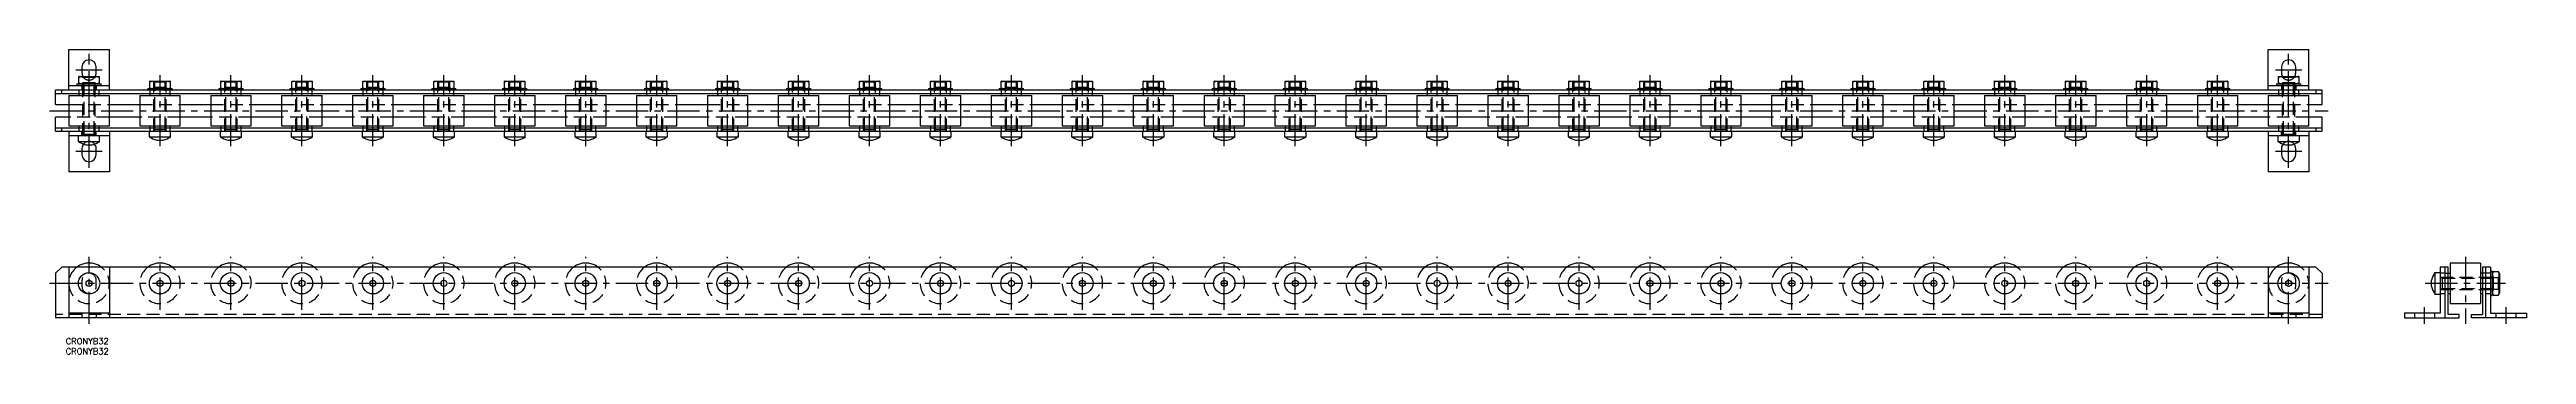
# Model space of a CAD drawing. Extents: x -3 to 1219, y -8 to 142.
import ezdxf

# ---------------------------------------------------------------- set-up
doc = ezdxf.new("R2010")
doc.units = 0
doc.header["$LTSCALE"] = 0.5
doc.linetypes.add('CENTER', pattern=[50.8, 31.75, -6.35, 6.35, -6.35])
doc.linetypes.add('DASHED', pattern=[19.05, 12.7, -6.35])
for name, color, linetype in [('MSM_CENTER', 1, 'CENTER'), ('MSM_CONTINUOUS', 7, 'CONTINUOUS'), ('MSM_DASHED', 4, 'DASHED'), ('MSM_PART_NUMBER', 7, 'CONTINUOUS')]:
    doc.layers.add(name, color=color, linetype=linetype)
doc.styles.get("Standard").update_dxf_attribs({"font": 'txt.shx', "height": 3, "bigfont": 'bigfont.shx'})

# ---------------------------------------------------------------- blocks, each defined once
blk = doc.blocks.new('*U45')
at = {"layer": 'MSM_PART_NUMBER'}
blk.add_text('CRONYB32', height=3, dxfattribs=at).set_placement((5, -3))
blk = doc.blocks.new('*U46')
at = {"layer": 'MSM_PART_NUMBER'}
blk.add_text('CRONYB32', height=3, dxfattribs=at).set_placement((5, -8))

msp = doc.modelspace()

# ---------------------------------------------------------------- linework, layer by layer
at = {"layer": 'MSM_CENTER'}
for p, q in [((16.5, 83.9), (16.5, 140.1)), ((1101.5, 83.9), (1101.5, 140.1)), ((10, 132.1), (23, 132.1)), ((51.5, 94.5), (51.5, 129.5)), ((86.5, 94.5), (86.5, 129.5)), ((121.5, 94.5), (121.5, 129.5)), ((156.5, 94.5), (156.5, 129.5)), ((191.5, 94.5), (191.5, 129.5)), ((226.5, 94.5), (226.5, 129.5)), ((261.5, 94.5), (261.5, 129.5)), ((296.5, 94.5), (296.5, 129.5)), ((331.5, 94.5), (331.5, 129.5)), ((366.5, 94.5), (366.5, 129.5)), ((401.5, 94.5), (401.5, 129.5)), ((436.5, 94.5), (436.5, 129.5)), ((471.5, 94.5), (471.5, 129.5)), ((506.5, 94.5), (506.5, 129.5)), ((541.5, 94.5), (541.5, 129.5)), ((576.5, 94.5), (576.5, 129.5)), ((611.5, 94.5), (611.5, 129.5)), ((646.5, 94.5), (646.5, 129.5)), ((681.5, 94.5), (681.5, 129.5)), ((716.5, 94.5), (716.5, 129.5)), ((751.5, 94.5), (751.5, 129.5)), ((786.5, 94.5), (786.5, 129.5)), ((821.5, 94.5), (821.5, 129.5)), ((856.5, 94.5), (856.5, 129.5)), ((891.5, 94.5), (891.5, 129.5)), ((926.5, 94.5), (926.5, 129.5)), ((961.5, 94.5), (961.5, 129.5)), ((996.5, 94.5), (996.5, 129.5)), ((1031.5, 94.5), (1031.5, 129.5)), ((1066.5, 94.5), (1066.5, 129.5)), ((1095, 132.1), (1108, 132.1)), ((-3, 112), (1121, 112)), ((23, 91.9), (10, 91.9)), ((1108, 91.9), (1095, 91.9)), ((16.5, 7), (16.5, 40)), ((51.5, 14), (51.5, 40)), ((86.5, 14), (86.5, 40)), ((121.5, 14), (121.5, 40)), ((156.5, 14), (156.5, 40)), ((191.5, 14), (191.5, 40)), ((226.5, 14), (226.5, 40)), ((261.5, 14), (261.5, 40)), ((296.5, 14), (296.5, 40)), ((331.5, 14), (331.5, 40)), ((366.5, 14), (366.5, 40)), ((401.5, 14), (401.5, 40)), ((436.5, 14), (436.5, 40)), ((471.5, 14), (471.5, 40)), ((506.5, 14), (506.5, 40)), ((541.5, 14), (541.5, 40)), ((576.5, 14), (576.5, 40)), ((611.5, 14), (611.5, 40)), ((646.5, 14), (646.5, 40)), ((681.5, 14), (681.5, 40)), ((716.5, 14), (716.5, 40)), ((751.5, 14), (751.5, 40)), ((786.5, 14), (786.5, 40)), ((821.5, 14), (821.5, 40)), ((856.5, 14), (856.5, 40)), ((891.5, 14), (891.5, 40)), ((926.5, 14), (926.5, 40)), ((961.5, 14), (961.5, 40)), ((996.5, 14), (996.5, 40)), ((1031.5, 14), (1031.5, 40)), ((1066.5, 14), (1066.5, 40)), ((1101.5, 7), (1101.5, 40)), ((1188.7, 40), (1188.7, 7)), ((-3, 27), (1121, 27)), ((1168.9, 27), (1208.5, 27)), ((1168.6, 7), (1168.6, 15.3)), ((1208.8, 7), (1208.8, 15.3))]:
    msp.add_line(p, q, dxfattribs=at)
at = {"layer": 'MSM_CONTINUOUS'}
for p, q in [((6.5, 122.1), (6.5, 142.1)), ((6.5, 142.1), (26.5, 142.1)), ((26.5, 122.1), (26.5, 142.1)), ((1091.5, 122.1), (1091.5, 142.1)), ((1091.5, 142.1), (1111.5, 142.1)), ((1111.5, 122.1), (1111.5, 142.1)), ((6.5, 124.4), (26.5, 124.4)), ((10.5, 125.2), (10.5, 124.4)), ((10.5, 125.2), (22.5, 125.2)), ((11.5, 125.3), (11.5, 128.8)), ((11.6, 128.8), (11.5, 128.8)), ((11.5, 125.3), (11.6, 125.2)), ((11.6, 128.8), (21.4, 128.8)), ((13, 133.6), (13, 130.6)), ((16.5, 125.7), (16.5, 128.3)), ((20, 130.6), (20, 133.6)), ((21.5, 128.8), (21.4, 128.8)), ((21.4, 125.2), (21.5, 125.3)), ((21.5, 128.8), (21.5, 125.3)), ((22.5, 124.4), (22.5, 125.2)), ((45.5, 122.9), (45.5, 122.1)), ((45.5, 122.9), (57.5, 122.9)), ((46.5, 123), (46.5, 126.5)), ((46.6, 126.5), (46.5, 126.5)), ((46.5, 123), (46.6, 122.9)), ((46.6, 126.5), (56.4, 126.5)), ((51.5, 123.4), (51.5, 126)), ((56.5, 126.5), (56.4, 126.5)), ((56.4, 122.9), (56.5, 123)), ((56.5, 126.5), (56.5, 123)), ((57.5, 122.1), (57.5, 122.9)), ((80.5, 122.9), (80.5, 122.1)), ((80.5, 122.9), (92.5, 122.9)), ((81.5, 123), (81.5, 126.5)), ((81.6, 126.5), (81.5, 126.5)), ((81.5, 123), (81.6, 122.9)), ((81.6, 126.5), (91.4, 126.5)), ((86.5, 123.4), (86.5, 126)), ((91.5, 126.5), (91.4, 126.5)), ((91.4, 122.9), (91.5, 123)), ((91.5, 126.5), (91.5, 123)), ((92.5, 122.1), (92.5, 122.9)), ((115.5, 122.9), (115.5, 122.1)), ((115.5, 122.9), (127.5, 122.9)), ((116.5, 123), (116.5, 126.5)), ((116.6, 126.5), (116.5, 126.5)), ((116.5, 123), (116.6, 122.9)), ((116.6, 126.5), (126.4, 126.5)), ((121.5, 123.4), (121.5, 126)), ((126.5, 126.5), (126.4, 126.5)), ((126.4, 122.9), (126.5, 123)), ((126.5, 126.5), (126.5, 123)), ((127.5, 122.1), (127.5, 122.9)), ((150.5, 122.9), (150.5, 122.1)), ((150.5, 122.9), (162.5, 122.9)), ((151.5, 123), (151.5, 126.5)), ((151.6, 126.5), (151.5, 126.5)), ((151.5, 123), (151.6, 122.9)), ((151.6, 126.5), (161.4, 126.5)), ((156.5, 123.4), (156.5, 126)), ((161.5, 126.5), (161.4, 126.5)), ((161.4, 122.9), (161.5, 123)), ((161.5, 126.5), (161.5, 123)), ((162.5, 122.1), (162.5, 122.9)), ((185.5, 122.9), (185.5, 122.1)), ((185.5, 122.9), (197.5, 122.9)), ((186.5, 123), (186.5, 126.5)), ((186.6, 126.5), (186.5, 126.5)), ((186.5, 123), (186.6, 122.9)), ((186.6, 126.5), (196.4, 126.5)), ((191.5, 123.4), (191.5, 126)), ((196.5, 126.5), (196.4, 126.5)), ((196.4, 122.9), (196.5, 123)), ((196.5, 126.5), (196.5, 123)), ((197.5, 122.1), (197.5, 122.9)), ((220.5, 122.9), (220.5, 122.1)), ((220.5, 122.9), (232.5, 122.9)), ((221.5, 123), (221.5, 126.5)), ((221.6, 126.5), (221.5, 126.5)), ((221.5, 123), (221.6, 122.9)), ((221.6, 126.5), (231.4, 126.5)), ((226.5, 123.4), (226.5, 126)), ((231.5, 126.5), (231.4, 126.5)), ((231.4, 122.9), (231.5, 123)), ((231.5, 126.5), (231.5, 123)), ((232.5, 122.1), (232.5, 122.9)), ((255.5, 122.9), (255.5, 122.1)), ((255.5, 122.9), (267.5, 122.9)), ((256.5, 123), (256.5, 126.5)), ((256.6, 126.5), (256.5, 126.5)), ((256.5, 123), (256.6, 122.9)), ((256.6, 126.5), (266.4, 126.5)), ((261.5, 123.4), (261.5, 126)), ((266.5, 126.5), (266.4, 126.5)), ((266.4, 122.9), (266.5, 123)), ((266.5, 126.5), (266.5, 123)), ((267.5, 122.1), (267.5, 122.9)), ((290.5, 122.9), (290.5, 122.1)), ((290.5, 122.9), (302.5, 122.9)), ((291.5, 123), (291.5, 126.5)), ((291.6, 126.5), (291.5, 126.5)), ((291.5, 123), (291.6, 122.9)), ((291.6, 126.5), (301.4, 126.5)), ((296.5, 123.4), (296.5, 126)), ((301.5, 126.5), (301.4, 126.5)), ((301.4, 122.9), (301.5, 123)), ((301.5, 126.5), (301.5, 123)), ((302.5, 122.1), (302.5, 122.9)), ((325.5, 122.9), (325.5, 122.1)), ((325.5, 122.9), (337.5, 122.9)), ((326.5, 123), (326.5, 126.5)), ((326.6, 126.5), (326.5, 126.5)), ((326.5, 123), (326.6, 122.9)), ((326.6, 126.5), (336.4, 126.5)), ((331.5, 123.4), (331.5, 126)), ((336.5, 126.5), (336.4, 126.5)), ((336.4, 122.9), (336.5, 123)), ((336.5, 126.5), (336.5, 123)), ((337.5, 122.1), (337.5, 122.9)), ((360.5, 122.9), (360.5, 122.1)), ((360.5, 122.9), (372.5, 122.9)), ((361.5, 123), (361.5, 126.5)), ((361.6, 126.5), (361.5, 126.5)), ((361.5, 123), (361.6, 122.9)), ((361.6, 126.5), (371.4, 126.5)), ((366.5, 123.4), (366.5, 126)), ((371.5, 126.5), (371.4, 126.5)), ((371.4, 122.9), (371.5, 123)), ((371.5, 126.5), (371.5, 123)), ((372.5, 122.1), (372.5, 122.9)), ((395.5, 122.9), (395.5, 122.1)), ((395.5, 122.9), (407.5, 122.9)), ((396.5, 123), (396.5, 126.5)), ((396.6, 126.5), (396.5, 126.5)), ((396.5, 123), (396.6, 122.9)), ((396.6, 126.5), (406.4, 126.5)), ((401.5, 123.4), (401.5, 126)), ((406.5, 126.5), (406.4, 126.5)), ((406.4, 122.9), (406.5, 123)), ((406.5, 126.5), (406.5, 123)), ((407.5, 122.1), (407.5, 122.9)), ((430.5, 122.9), (430.5, 122.1)), ((430.5, 122.9), (442.5, 122.9)), ((431.5, 123), (431.5, 126.5)), ((431.6, 126.5), (431.5, 126.5)), ((431.5, 123), (431.6, 122.9)), ((431.6, 126.5), (441.4, 126.5)), ((436.5, 123.4), (436.5, 126)), ((441.5, 126.5), (441.4, 126.5)), ((441.4, 122.9), (441.5, 123)), ((441.5, 126.5), (441.5, 123)), ((442.5, 122.1), (442.5, 122.9)), ((465.5, 122.9), (465.5, 122.1)), ((465.5, 122.9), (477.5, 122.9)), ((466.5, 123), (466.5, 126.5)), ((466.6, 126.5), (466.5, 126.5)), ((466.5, 123), (466.6, 122.9)), ((466.6, 126.5), (476.4, 126.5)), ((471.5, 123.4), (471.5, 126)), ((476.5, 126.5), (476.4, 126.5)), ((476.4, 122.9), (476.5, 123)), ((476.5, 126.5), (476.5, 123)), ((477.5, 122.1), (477.5, 122.9)), ((500.5, 122.9), (500.5, 122.1)), ((500.5, 122.9), (512.5, 122.9)), ((501.5, 123), (501.5, 126.5)), ((501.6, 126.5), (501.5, 126.5)), ((501.5, 123), (501.6, 122.9)), ((501.6, 126.5), (511.4, 126.5)), ((506.5, 123.4), (506.5, 126)), ((511.5, 126.5), (511.4, 126.5)), ((511.4, 122.9), (511.5, 123)), ((511.5, 126.5), (511.5, 123)), ((512.5, 122.1), (512.5, 122.9)), ((535.5, 122.9), (535.5, 122.1)), ((535.5, 122.9), (547.5, 122.9)), ((536.5, 123), (536.5, 126.5)), ((536.6, 126.5), (536.5, 126.5)), ((536.5, 123), (536.6, 122.9)), ((536.6, 126.5), (546.4, 126.5)), ((541.5, 123.4), (541.5, 126)), ((546.5, 126.5), (546.4, 126.5)), ((546.4, 122.9), (546.5, 123)), ((546.5, 126.5), (546.5, 123)), ((547.5, 122.1), (547.5, 122.9)), ((570.5, 122.9), (570.5, 122.1)), ((570.5, 122.9), (582.5, 122.9)), ((571.5, 123), (571.5, 126.5)), ((571.6, 126.5), (571.5, 126.5)), ((571.5, 123), (571.6, 122.9)), ((571.6, 126.5), (581.4, 126.5)), ((576.5, 123.4), (576.5, 126)), ((581.5, 126.5), (581.4, 126.5)), ((581.4, 122.9), (581.5, 123)), ((581.5, 126.5), (581.5, 123)), ((582.5, 122.1), (582.5, 122.9)), ((605.5, 122.9), (605.5, 122.1)), ((605.5, 122.9), (617.5, 122.9)), ((606.5, 123), (606.5, 126.5)), ((606.6, 126.5), (606.5, 126.5)), ((606.5, 123), (606.6, 122.9)), ((606.6, 126.5), (616.4, 126.5)), ((611.5, 123.4), (611.5, 126)), ((616.5, 126.5), (616.4, 126.5)), ((616.4, 122.9), (616.5, 123)), ((616.5, 126.5), (616.5, 123)), ((617.5, 122.1), (617.5, 122.9)), ((640.5, 122.9), (640.5, 122.1)), ((640.5, 122.9), (652.5, 122.9)), ((641.5, 123), (641.5, 126.5)), ((641.6, 126.5), (641.5, 126.5)), ((641.5, 123), (641.6, 122.9)), ((641.6, 126.5), (651.4, 126.5)), ((646.5, 123.4), (646.5, 126)), ((651.5, 126.5), (651.4, 126.5)), ((651.4, 122.9), (651.5, 123)), ((651.5, 126.5), (651.5, 123)), ((652.5, 122.1), (652.5, 122.9)), ((675.5, 122.9), (675.5, 122.1)), ((675.5, 122.9), (687.5, 122.9)), ((676.5, 123), (676.5, 126.5)), ((676.6, 126.5), (676.5, 126.5)), ((676.5, 123), (676.6, 122.9)), ((676.6, 126.5), (686.4, 126.5)), ((681.5, 123.4), (681.5, 126)), ((686.5, 126.5), (686.4, 126.5)), ((686.4, 122.9), (686.5, 123)), ((686.5, 126.5), (686.5, 123)), ((687.5, 122.1), (687.5, 122.9)), ((710.5, 122.9), (710.5, 122.1)), ((710.5, 122.9), (722.5, 122.9)), ((711.5, 123), (711.5, 126.5)), ((711.6, 126.5), (711.5, 126.5)), ((711.5, 123), (711.6, 122.9)), ((711.6, 126.5), (721.4, 126.5)), ((716.5, 123.4), (716.5, 126)), ((721.5, 126.5), (721.4, 126.5)), ((721.4, 122.9), (721.5, 123)), ((721.5, 126.5), (721.5, 123)), ((722.5, 122.1), (722.5, 122.9)), ((745.5, 122.9), (745.5, 122.1)), ((745.5, 122.9), (757.5, 122.9)), ((746.5, 123), (746.5, 126.5)), ((746.6, 126.5), (746.5, 126.5)), ((746.5, 123), (746.6, 122.9)), ((746.6, 126.5), (756.4, 126.5)), ((751.5, 123.4), (751.5, 126)), ((756.5, 126.5), (756.4, 126.5)), ((756.4, 122.9), (756.5, 123)), ((756.5, 126.5), (756.5, 123)), ((757.5, 122.1), (757.5, 122.9)), ((780.5, 122.9), (780.5, 122.1)), ((780.5, 122.9), (792.5, 122.9)), ((781.5, 123), (781.5, 126.5)), ((781.6, 126.5), (781.5, 126.5)), ((781.5, 123), (781.6, 122.9)), ((781.6, 126.5), (791.4, 126.5)), ((786.5, 123.4), (786.5, 126)), ((791.5, 126.5), (791.4, 126.5)), ((791.4, 122.9), (791.5, 123)), ((791.5, 126.5), (791.5, 123)), ((792.5, 122.1), (792.5, 122.9)), ((815.5, 122.9), (815.5, 122.1)), ((815.5, 122.9), (827.5, 122.9)), ((816.5, 123), (816.5, 126.5)), ((816.6, 126.5), (816.5, 126.5)), ((816.5, 123), (816.6, 122.9)), ((816.6, 126.5), (826.4, 126.5)), ((821.5, 123.4), (821.5, 126)), ((826.5, 126.5), (826.4, 126.5)), ((826.4, 122.9), (826.5, 123)), ((826.5, 126.5), (826.5, 123)), ((827.5, 122.1), (827.5, 122.9)), ((850.5, 122.9), (850.5, 122.1)), ((850.5, 122.9), (862.5, 122.9)), ((851.5, 123), (851.5, 126.5)), ((851.6, 126.5), (851.5, 126.5)), ((851.5, 123), (851.6, 122.9)), ((851.6, 126.5), (861.4, 126.5)), ((856.5, 123.4), (856.5, 126)), ((861.5, 126.5), (861.4, 126.5)), ((861.4, 122.9), (861.5, 123)), ((861.5, 126.5), (861.5, 123)), ((862.5, 122.1), (862.5, 122.9)), ((885.5, 122.9), (885.5, 122.1)), ((885.5, 122.9), (897.5, 122.9)), ((886.5, 123), (886.5, 126.5)), ((886.6, 126.5), (886.5, 126.5)), ((886.5, 123), (886.6, 122.9)), ((886.6, 126.5), (896.4, 126.5)), ((891.5, 123.4), (891.5, 126)), ((896.5, 126.5), (896.4, 126.5)), ((896.4, 122.9), (896.5, 123)), ((896.5, 126.5), (896.5, 123)), ((897.5, 122.1), (897.5, 122.9)), ((920.5, 122.9), (920.5, 122.1)), ((920.5, 122.9), (932.5, 122.9)), ((921.5, 123), (921.5, 126.5)), ((921.6, 126.5), (921.5, 126.5)), ((921.5, 123), (921.6, 122.9)), ((921.6, 126.5), (931.4, 126.5)), ((926.5, 123.4), (926.5, 126)), ((931.5, 126.5), (931.4, 126.5)), ((931.4, 122.9), (931.5, 123)), ((931.5, 126.5), (931.5, 123)), ((932.5, 122.1), (932.5, 122.9)), ((955.5, 122.9), (955.5, 122.1)), ((955.5, 122.9), (967.5, 122.9)), ((956.5, 123), (956.5, 126.5)), ((956.6, 126.5), (956.5, 126.5)), ((956.5, 123), (956.6, 122.9)), ((956.6, 126.5), (966.4, 126.5)), ((961.5, 123.4), (961.5, 126)), ((966.5, 126.5), (966.4, 126.5)), ((966.4, 122.9), (966.5, 123)), ((966.5, 126.5), (966.5, 123)), ((967.5, 122.1), (967.5, 122.9)), ((990.5, 122.9), (990.5, 122.1)), ((990.5, 122.9), (1002.5, 122.9)), ((991.5, 123), (991.5, 126.5)), ((991.6, 126.5), (991.5, 126.5)), ((991.5, 123), (991.6, 122.9)), ((991.6, 126.5), (1001.4, 126.5)), ((996.5, 123.4), (996.5, 126)), ((1001.5, 126.5), (1001.4, 126.5)), ((1001.4, 122.9), (1001.5, 123)), ((1001.5, 126.5), (1001.5, 123)), ((1002.5, 122.1), (1002.5, 122.9)), ((1025.5, 122.9), (1025.5, 122.1)), ((1025.5, 122.9), (1037.5, 122.9)), ((1026.5, 123), (1026.5, 126.5)), ((1026.6, 126.5), (1026.5, 126.5)), ((1026.5, 123), (1026.6, 122.9)), ((1026.6, 126.5), (1036.4, 126.5)), ((1031.5, 123.4), (1031.5, 126)), ((1036.5, 126.5), (1036.4, 126.5)), ((1036.4, 122.9), (1036.5, 123)), ((1036.5, 126.5), (1036.5, 123)), ((1037.5, 122.1), (1037.5, 122.9)), ((1060.5, 122.9), (1060.5, 122.1)), ((1060.5, 122.9), (1072.5, 122.9)), ((1061.5, 123), (1061.5, 126.5)), ((1061.6, 126.5), (1061.5, 126.5)), ((1061.5, 123), (1061.6, 122.9)), ((1061.6, 126.5), (1071.4, 126.5)), ((1066.5, 123.4), (1066.5, 126)), ((1071.5, 126.5), (1071.4, 126.5)), ((1071.4, 122.9), (1071.5, 123)), ((1071.5, 126.5), (1071.5, 123)), ((1072.5, 122.1), (1072.5, 122.9)), ((1091.5, 124.4), (1111.5, 124.4)), ((1095.5, 125.2), (1095.5, 124.4)), ((1095.5, 125.2), (1107.5, 125.2)), ((1096.5, 125.3), (1096.5, 128.8)), ((1096.6, 128.8), (1096.5, 128.8)), ((1096.5, 125.3), (1096.6, 125.2)), ((1096.6, 128.8), (1106.4, 128.8)), ((1098, 133.6), (1098, 130.6)), ((1101.5, 125.7), (1101.5, 128.3)), ((1105, 130.6), (1105, 133.6)), ((1106.5, 128.8), (1106.4, 128.8)), ((1106.4, 125.2), (1106.5, 125.3)), ((1106.5, 128.8), (1106.5, 125.3)), ((1107.5, 124.4), (1107.5, 125.2)), ((1118, 122.1), (0, 122.1)), ((0, 115.1), (0, 122.1)), ((0, 120.5), (1118, 120.5)), ((0, 115.1), (6.5, 115.1)), ((3, 120.5), (3, 122.1)), ((6.5, 119.5), (6.5, 104.5)), ((6.5, 119.5), (26.5, 119.5)), ((11.5, 120.5), (11.5, 119.5)), ((21.5, 119.5), (21.5, 120.5)), ((26.5, 104.5), (26.5, 119.5)), ((26.5, 115.1), (41.5, 115.1)), ((41.5, 119.5), (41.5, 104.5)), ((41.5, 119.5), (61.5, 119.5)), ((46.5, 120.5), (46.5, 119.5)), ((56.5, 119.5), (56.5, 120.5)), ((61.5, 104.5), (61.5, 119.5)), ((61.5, 115.1), (76.5, 115.1)), ((76.5, 119.5), (76.5, 104.5)), ((76.5, 119.5), (96.5, 119.5)), ((81.5, 120.5), (81.5, 119.5)), ((91.5, 119.5), (91.5, 120.5)), ((96.5, 104.5), (96.5, 119.5)), ((96.5, 115.1), (111.5, 115.1)), ((111.5, 119.5), (111.5, 104.5)), ((111.5, 119.5), (131.5, 119.5)), ((116.5, 120.5), (116.5, 119.5)), ((126.5, 119.5), (126.5, 120.5)), ((131.5, 104.5), (131.5, 119.5)), ((131.5, 115.1), (146.5, 115.1)), ((146.5, 119.5), (146.5, 104.5)), ((146.5, 119.5), (166.5, 119.5)), ((151.5, 120.5), (151.5, 119.5)), ((161.5, 119.5), (161.5, 120.5)), ((166.5, 104.5), (166.5, 119.5)), ((166.5, 115.1), (181.5, 115.1)), ((181.5, 119.5), (181.5, 104.5)), ((181.5, 119.5), (201.5, 119.5)), ((186.5, 120.5), (186.5, 119.5)), ((196.5, 119.5), (196.5, 120.5)), ((201.5, 104.5), (201.5, 119.5)), ((201.5, 115.1), (216.5, 115.1)), ((216.5, 119.5), (216.5, 104.5)), ((216.5, 119.5), (236.5, 119.5)), ((221.5, 120.5), (221.5, 119.5)), ((231.5, 119.5), (231.5, 120.5)), ((236.5, 104.5), (236.5, 119.5)), ((236.5, 115.1), (251.5, 115.1)), ((251.5, 119.5), (251.5, 104.5)), ((251.5, 119.5), (271.5, 119.5)), ((256.5, 120.5), (256.5, 119.5)), ((266.5, 119.5), (266.5, 120.5)), ((271.5, 104.5), (271.5, 119.5)), ((271.5, 115.1), (286.5, 115.1)), ((286.5, 119.5), (286.5, 104.5)), ((286.5, 119.5), (306.5, 119.5)), ((291.5, 120.5), (291.5, 119.5)), ((301.5, 119.5), (301.5, 120.5)), ((306.5, 104.5), (306.5, 119.5)), ((306.5, 115.1), (321.5, 115.1)), ((321.5, 119.5), (321.5, 104.5)), ((321.5, 119.5), (341.5, 119.5)), ((326.5, 120.5), (326.5, 119.5)), ((336.5, 119.5), (336.5, 120.5)), ((341.5, 104.5), (341.5, 119.5)), ((341.5, 115.1), (356.5, 115.1)), ((356.5, 119.5), (356.5, 104.5)), ((356.5, 119.5), (376.5, 119.5)), ((361.5, 120.5), (361.5, 119.5)), ((371.5, 119.5), (371.5, 120.5)), ((376.5, 104.5), (376.5, 119.5)), ((376.5, 115.1), (391.5, 115.1)), ((391.5, 119.5), (391.5, 104.5)), ((391.5, 119.5), (411.5, 119.5)), ((396.5, 120.5), (396.5, 119.5)), ((406.5, 119.5), (406.5, 120.5)), ((411.5, 104.5), (411.5, 119.5)), ((411.5, 115.1), (426.5, 115.1)), ((426.5, 119.5), (426.5, 104.5)), ((426.5, 119.5), (446.5, 119.5)), ((431.5, 120.5), (431.5, 119.5)), ((441.5, 119.5), (441.5, 120.5)), ((446.5, 104.5), (446.5, 119.5)), ((446.5, 115.1), (461.5, 115.1)), ((461.5, 119.5), (461.5, 104.5)), ((461.5, 119.5), (481.5, 119.5)), ((466.5, 120.5), (466.5, 119.5)), ((476.5, 119.5), (476.5, 120.5)), ((481.5, 104.5), (481.5, 119.5)), ((481.5, 115.1), (496.5, 115.1)), ((496.5, 119.5), (496.5, 104.5)), ((496.5, 119.5), (516.5, 119.5)), ((501.5, 120.5), (501.5, 119.5)), ((511.5, 119.5), (511.5, 120.5)), ((516.5, 104.5), (516.5, 119.5)), ((516.5, 115.1), (531.5, 115.1)), ((531.5, 119.5), (531.5, 104.5)), ((531.5, 119.5), (551.5, 119.5)), ((536.5, 120.5), (536.5, 119.5)), ((546.5, 119.5), (546.5, 120.5)), ((551.5, 104.5), (551.5, 119.5)), ((551.5, 115.1), (566.5, 115.1)), ((566.5, 119.5), (566.5, 104.5)), ((566.5, 119.5), (586.5, 119.5)), ((571.5, 120.5), (571.5, 119.5)), ((581.5, 119.5), (581.5, 120.5)), ((586.5, 104.5), (586.5, 119.5)), ((586.5, 115.1), (601.5, 115.1)), ((601.5, 119.5), (601.5, 104.5)), ((601.5, 119.5), (621.5, 119.5)), ((606.5, 120.5), (606.5, 119.5)), ((616.5, 119.5), (616.5, 120.5)), ((621.5, 104.5), (621.5, 119.5)), ((621.5, 115.1), (636.5, 115.1)), ((636.5, 119.5), (636.5, 104.5)), ((636.5, 119.5), (656.5, 119.5)), ((641.5, 120.5), (641.5, 119.5)), ((651.5, 119.5), (651.5, 120.5)), ((656.5, 104.5), (656.5, 119.5)), ((656.5, 115.1), (671.5, 115.1)), ((671.5, 119.5), (671.5, 104.5)), ((671.5, 119.5), (691.5, 119.5)), ((676.5, 120.5), (676.5, 119.5)), ((686.5, 119.5), (686.5, 120.5)), ((691.5, 104.5), (691.5, 119.5)), ((691.5, 115.1), (706.5, 115.1)), ((706.5, 119.5), (706.5, 104.5)), ((706.5, 119.5), (726.5, 119.5)), ((711.5, 120.5), (711.5, 119.5)), ((721.5, 119.5), (721.5, 120.5)), ((726.5, 104.5), (726.5, 119.5)), ((726.5, 115.1), (741.5, 115.1)), ((741.5, 119.5), (741.5, 104.5)), ((741.5, 119.5), (761.5, 119.5)), ((746.5, 120.5), (746.5, 119.5)), ((756.5, 119.5), (756.5, 120.5)), ((761.5, 104.5), (761.5, 119.5)), ((761.5, 115.1), (776.5, 115.1)), ((776.5, 119.5), (776.5, 104.5)), ((776.5, 119.5), (796.5, 119.5)), ((781.5, 120.5), (781.5, 119.5)), ((791.5, 119.5), (791.5, 120.5)), ((796.5, 104.5), (796.5, 119.5)), ((796.5, 115.1), (811.5, 115.1)), ((811.5, 119.5), (811.5, 104.5)), ((811.5, 119.5), (831.5, 119.5)), ((816.5, 120.5), (816.5, 119.5)), ((826.5, 119.5), (826.5, 120.5)), ((831.5, 104.5), (831.5, 119.5)), ((831.5, 115.1), (846.5, 115.1)), ((846.5, 119.5), (846.5, 104.5)), ((846.5, 119.5), (866.5, 119.5)), ((851.5, 120.5), (851.5, 119.5)), ((861.5, 119.5), (861.5, 120.5)), ((866.5, 104.5), (866.5, 119.5)), ((866.5, 115.1), (881.5, 115.1)), ((881.5, 119.5), (881.5, 104.5)), ((881.5, 119.5), (901.5, 119.5)), ((886.5, 120.5), (886.5, 119.5)), ((896.5, 119.5), (896.5, 120.5)), ((901.5, 104.5), (901.5, 119.5)), ((901.5, 115.1), (916.5, 115.1)), ((916.5, 119.5), (916.5, 104.5)), ((916.5, 119.5), (936.5, 119.5)), ((921.5, 120.5), (921.5, 119.5)), ((931.5, 119.5), (931.5, 120.5)), ((936.5, 104.5), (936.5, 119.5)), ((936.5, 115.1), (951.5, 115.1)), ((951.5, 119.5), (951.5, 104.5)), ((951.5, 119.5), (971.5, 119.5)), ((956.5, 120.5), (956.5, 119.5)), ((966.5, 119.5), (966.5, 120.5)), ((971.5, 104.5), (971.5, 119.5)), ((971.5, 115.1), (986.5, 115.1)), ((986.5, 119.5), (986.5, 104.5)), ((986.5, 119.5), (1006.5, 119.5)), ((991.5, 120.5), (991.5, 119.5)), ((1001.5, 119.5), (1001.5, 120.5)), ((1006.5, 104.5), (1006.5, 119.5)), ((1006.5, 115.1), (1021.5, 115.1)), ((1021.5, 119.5), (1021.5, 104.5)), ((1021.5, 119.5), (1041.5, 119.5)), ((1026.5, 120.5), (1026.5, 119.5)), ((1036.5, 119.5), (1036.5, 120.5)), ((1041.5, 104.5), (1041.5, 119.5)), ((1041.5, 115.1), (1056.5, 115.1)), ((1056.5, 119.5), (1056.5, 104.5)), ((1056.5, 119.5), (1076.5, 119.5)), ((1061.5, 120.5), (1061.5, 119.5)), ((1071.5, 119.5), (1071.5, 120.5)), ((1076.5, 104.5), (1076.5, 119.5)), ((1076.5, 115.1), (1091.5, 115.1)), ((1091.5, 119.5), (1091.5, 104.5)), ((1091.5, 119.5), (1111.5, 119.5)), ((1096.5, 120.5), (1096.5, 119.5)), ((1106.5, 119.5), (1106.5, 120.5)), ((1111.5, 104.5), (1111.5, 119.5)), ((1111.5, 115.1), (1118, 115.1)), ((1115, 122.1), (1115, 120.5)), ((1118, 115.1), (1118, 122.1)), ((6.5, 108.9), (0, 108.9)), ((0, 101.9), (0, 108.9)), ((1118, 103.5), (0, 103.5)), ((0, 101.9), (1118, 101.9)), ((3, 101.9), (3, 103.5)), ((6.5, 104.5), (26.5, 104.5)), ((6.5, 101.9), (6.5, 81.9)), ((26.5, 99.6), (6.5, 99.6)), ((11.2, 99.6), (11.2, 96.9)), ((11.5, 104.5), (11.5, 103.5)), ((21.5, 103.5), (21.5, 104.5)), ((21.7, 96.9), (21.7, 99.6)), ((41.5, 108.9), (26.5, 108.9)), ((26.5, 101.9), (26.5, 81.9)), ((41.5, 104.5), (61.5, 104.5)), ((46.2, 101.9), (46.2, 99.2)), ((46.2, 99.2), (56.7, 99.2)), ((46.5, 104.5), (46.5, 103.5)), ((56.5, 103.5), (56.5, 104.5)), ((56.7, 99.2), (56.7, 101.9)), ((76.5, 108.9), (61.5, 108.9)), ((76.5, 104.5), (96.5, 104.5)), ((81.2, 101.9), (81.2, 99.2)), ((81.2, 99.2), (91.7, 99.2)), ((81.5, 104.5), (81.5, 103.5)), ((91.5, 103.5), (91.5, 104.5)), ((91.7, 99.2), (91.7, 101.9)), ((111.5, 108.9), (96.5, 108.9)), ((111.5, 104.5), (131.5, 104.5)), ((116.2, 101.9), (116.2, 99.2)), ((116.2, 99.2), (126.7, 99.2)), ((116.5, 104.5), (116.5, 103.5)), ((126.5, 103.5), (126.5, 104.5)), ((126.7, 99.2), (126.7, 101.9)), ((146.5, 108.9), (131.5, 108.9)), ((146.5, 104.5), (166.5, 104.5)), ((151.2, 101.9), (151.2, 99.2)), ((151.2, 99.2), (161.7, 99.2)), ((151.5, 104.5), (151.5, 103.5)), ((161.5, 103.5), (161.5, 104.5)), ((161.7, 99.2), (161.7, 101.9)), ((181.5, 108.9), (166.5, 108.9)), ((181.5, 104.5), (201.5, 104.5)), ((186.2, 101.9), (186.2, 99.2)), ((186.2, 99.2), (196.7, 99.2)), ((186.5, 104.5), (186.5, 103.5)), ((196.5, 103.5), (196.5, 104.5)), ((196.7, 99.2), (196.7, 101.9)), ((216.5, 108.9), (201.5, 108.9)), ((216.5, 104.5), (236.5, 104.5)), ((221.2, 101.9), (221.2, 99.2)), ((221.2, 99.2), (231.7, 99.2)), ((221.5, 104.5), (221.5, 103.5)), ((231.5, 103.5), (231.5, 104.5)), ((231.7, 99.2), (231.7, 101.9)), ((251.5, 108.9), (236.5, 108.9)), ((251.5, 104.5), (271.5, 104.5)), ((256.2, 101.9), (256.2, 99.2)), ((256.2, 99.2), (266.7, 99.2)), ((256.5, 104.5), (256.5, 103.5)), ((266.5, 103.5), (266.5, 104.5)), ((266.7, 99.2), (266.7, 101.9)), ((286.5, 108.9), (271.5, 108.9)), ((286.5, 104.5), (306.5, 104.5)), ((291.2, 101.9), (291.2, 99.2)), ((291.2, 99.2), (301.8, 99.2)), ((291.5, 104.5), (291.5, 103.5)), ((301.5, 103.5), (301.5, 104.5)), ((301.8, 99.2), (301.8, 101.9)), ((321.5, 108.9), (306.5, 108.9)), ((321.5, 104.5), (341.5, 104.5)), ((326.2, 101.9), (326.2, 99.2)), ((326.2, 99.2), (336.8, 99.2)), ((326.5, 104.5), (326.5, 103.5)), ((336.5, 103.5), (336.5, 104.5)), ((336.8, 99.2), (336.8, 101.9)), ((356.5, 108.9), (341.5, 108.9)), ((356.5, 104.5), (376.5, 104.5)), ((361.2, 101.9), (361.2, 99.2)), ((361.2, 99.2), (371.7, 99.2)), ((361.5, 104.5), (361.5, 103.5)), ((371.5, 103.5), (371.5, 104.5)), ((371.7, 99.2), (371.7, 101.9)), ((391.5, 108.9), (376.5, 108.9)), ((391.5, 104.5), (411.5, 104.5)), ((396.2, 101.9), (396.2, 99.2)), ((396.2, 99.2), (406.7, 99.2)), ((396.5, 104.5), (396.5, 103.5)), ((406.5, 103.5), (406.5, 104.5)), ((406.7, 99.2), (406.7, 101.9)), ((426.5, 108.9), (411.5, 108.9)), ((426.5, 104.5), (446.5, 104.5)), ((431.2, 101.9), (431.2, 99.2)), ((431.2, 99.2), (441.7, 99.2)), ((431.5, 104.5), (431.5, 103.5)), ((441.5, 103.5), (441.5, 104.5)), ((441.7, 99.2), (441.7, 101.9)), ((461.5, 108.9), (446.5, 108.9)), ((461.5, 104.5), (481.5, 104.5)), ((466.2, 101.9), (466.2, 99.2)), ((466.2, 99.2), (476.7, 99.2)), ((466.5, 104.5), (466.5, 103.5)), ((476.5, 103.5), (476.5, 104.5)), ((476.7, 99.2), (476.7, 101.9)), ((496.5, 108.9), (481.5, 108.9)), ((496.5, 104.5), (516.5, 104.5)), ((501.2, 101.9), (501.2, 99.2)), ((501.2, 99.2), (511.7, 99.2)), ((501.5, 104.5), (501.5, 103.5)), ((511.5, 103.5), (511.5, 104.5)), ((511.7, 99.2), (511.7, 101.9)), ((531.5, 108.9), (516.5, 108.9)), ((531.5, 104.5), (551.5, 104.5)), ((536.2, 101.9), (536.2, 99.2)), ((536.2, 99.2), (546.8, 99.2)), ((536.5, 104.5), (536.5, 103.5)), ((546.5, 103.5), (546.5, 104.5)), ((546.8, 99.2), (546.8, 101.9)), ((566.5, 108.9), (551.5, 108.9)), ((566.5, 104.5), (586.5, 104.5)), ((571.2, 101.9), (571.2, 99.2)), ((571.2, 99.2), (581.7, 99.2)), ((571.5, 104.5), (571.5, 103.5)), ((581.5, 103.5), (581.5, 104.5)), ((581.7, 99.2), (581.7, 101.9)), ((601.5, 108.9), (586.5, 108.9)), ((601.5, 104.5), (621.5, 104.5)), ((606.2, 101.9), (606.2, 99.2)), ((606.2, 99.2), (616.8, 99.2)), ((606.5, 104.5), (606.5, 103.5)), ((616.5, 103.5), (616.5, 104.5)), ((616.8, 99.2), (616.8, 101.9)), ((636.5, 108.9), (621.5, 108.9)), ((636.5, 104.5), (656.5, 104.5)), ((641.2, 101.9), (641.2, 99.2)), ((641.2, 99.2), (651.8, 99.2)), ((641.5, 104.5), (641.5, 103.5)), ((651.5, 103.5), (651.5, 104.5)), ((651.8, 99.2), (651.8, 101.9)), ((671.5, 108.9), (656.5, 108.9)), ((671.5, 104.5), (691.5, 104.5)), ((676.2, 101.9), (676.2, 99.2)), ((676.2, 99.2), (686.7, 99.2)), ((676.5, 104.5), (676.5, 103.5)), ((686.5, 103.5), (686.5, 104.5)), ((686.7, 99.2), (686.7, 101.9)), ((706.5, 108.9), (691.5, 108.9)), ((706.5, 104.5), (726.5, 104.5)), ((711.2, 101.9), (711.2, 99.2)), ((711.2, 99.2), (721.8, 99.2)), ((711.5, 104.5), (711.5, 103.5)), ((721.5, 103.5), (721.5, 104.5)), ((721.8, 99.2), (721.8, 101.9)), ((741.5, 108.9), (726.5, 108.9)), ((741.5, 104.5), (761.5, 104.5)), ((746.2, 101.9), (746.2, 99.2)), ((746.2, 99.2), (756.7, 99.2)), ((746.5, 104.5), (746.5, 103.5)), ((756.5, 103.5), (756.5, 104.5)), ((756.7, 99.2), (756.7, 101.9)), ((776.5, 108.9), (761.5, 108.9)), ((776.5, 104.5), (796.5, 104.5)), ((781.2, 101.9), (781.2, 99.2)), ((781.2, 99.2), (791.8, 99.2)), ((781.5, 104.5), (781.5, 103.5)), ((791.5, 103.5), (791.5, 104.5)), ((791.8, 99.2), (791.8, 101.9)), ((811.5, 108.9), (796.5, 108.9)), ((811.5, 104.5), (831.5, 104.5)), ((816.2, 101.9), (816.2, 99.2)), ((816.2, 99.2), (826.8, 99.2)), ((816.5, 104.5), (816.5, 103.5)), ((826.5, 103.5), (826.5, 104.5)), ((826.8, 99.2), (826.8, 101.9)), ((846.5, 108.9), (831.5, 108.9)), ((846.5, 104.5), (866.5, 104.5)), ((851.2, 101.9), (851.2, 99.2)), ((851.2, 99.2), (861.7, 99.2)), ((851.5, 104.5), (851.5, 103.5)), ((861.5, 103.5), (861.5, 104.5)), ((861.7, 99.2), (861.7, 101.9)), ((881.5, 108.9), (866.5, 108.9)), ((881.5, 104.5), (901.5, 104.5)), ((886.2, 101.9), (886.2, 99.2)), ((886.2, 99.2), (896.7, 99.2)), ((886.5, 104.5), (886.5, 103.5)), ((896.5, 103.5), (896.5, 104.5)), ((896.7, 99.2), (896.7, 101.9)), ((916.5, 108.9), (901.5, 108.9)), ((916.5, 104.5), (936.5, 104.5)), ((921.2, 101.9), (921.2, 99.2)), ((921.2, 99.2), (931.8, 99.2)), ((921.5, 104.5), (921.5, 103.5)), ((931.5, 103.5), (931.5, 104.5)), ((931.8, 99.2), (931.8, 101.9)), ((951.5, 108.9), (936.5, 108.9)), ((951.5, 104.5), (971.5, 104.5)), ((956.2, 101.9), (956.2, 99.2)), ((956.2, 99.2), (966.8, 99.2)), ((956.5, 104.5), (956.5, 103.5)), ((966.5, 103.5), (966.5, 104.5)), ((966.8, 99.2), (966.8, 101.9)), ((986.5, 108.9), (971.5, 108.9)), ((986.5, 104.5), (1006.5, 104.5)), ((991.2, 101.9), (991.2, 99.2)), ((991.2, 99.2), (1001.8, 99.2)), ((991.5, 104.5), (991.5, 103.5)), ((1001.5, 103.5), (1001.5, 104.5)), ((1001.8, 99.2), (1001.8, 101.9)), ((1021.5, 108.9), (1006.5, 108.9)), ((1021.5, 104.5), (1041.5, 104.5)), ((1026.2, 101.9), (1026.2, 99.2)), ((1026.2, 99.2), (1036.8, 99.2)), ((1026.5, 104.5), (1026.5, 103.5)), ((1036.5, 103.5), (1036.5, 104.5)), ((1036.8, 99.2), (1036.8, 101.9)), ((1056.5, 108.9), (1041.5, 108.9)), ((1056.5, 104.5), (1076.5, 104.5)), ((1061.2, 101.9), (1061.2, 99.2)), ((1061.2, 99.2), (1071.8, 99.2)), ((1061.5, 104.5), (1061.5, 103.5)), ((1071.5, 103.5), (1071.5, 104.5)), ((1071.8, 99.2), (1071.8, 101.9)), ((1091.5, 108.9), (1076.5, 108.9)), ((1091.5, 104.5), (1111.5, 104.5)), ((1091.5, 101.9), (1091.5, 81.9)), ((1111.5, 99.6), (1091.5, 99.6)), ((1096.2, 99.6), (1096.2, 96.9)), ((1096.5, 104.5), (1096.5, 103.5)), ((1106.5, 103.5), (1106.5, 104.5)), ((1106.8, 96.9), (1106.8, 99.6)), ((1118, 108.9), (1111.5, 108.9)), ((1111.5, 101.9), (1111.5, 81.9)), ((1115, 103.5), (1115, 101.9)), ((1118, 101.9), (1118, 108.9)), ((11.2, 96.9), (21.7, 96.9)), ((13, 93.4), (13, 90.4)), ((15, 95.2), (18, 95.2)), ((20, 90.4), (20, 93.4)), ((50, 97.5), (53, 97.5)), ((85, 97.5), (88, 97.5)), ((120, 97.5), (123, 97.5)), ((155, 97.5), (158, 97.5)), ((190, 97.5), (193, 97.5)), ((225, 97.5), (228, 97.5)), ((260, 97.5), (263, 97.5)), ((295, 97.5), (298, 97.5)), ((330, 97.5), (333, 97.5)), ((365, 97.5), (368, 97.5)), ((400, 97.5), (403, 97.5)), ((435, 97.5), (438, 97.5)), ((470, 97.5), (473, 97.5)), ((505, 97.5), (508, 97.5)), ((540, 97.5), (543, 97.5)), ((575, 97.5), (578, 97.5)), ((610, 97.5), (613, 97.5)), ((645, 97.5), (648, 97.5)), ((680, 97.5), (683, 97.5)), ((715, 97.5), (718, 97.5)), ((750, 97.5), (753, 97.5)), ((785, 97.5), (788, 97.5)), ((820, 97.5), (823, 97.5)), ((855, 97.5), (858, 97.5)), ((890, 97.5), (893, 97.5)), ((925, 97.5), (928, 97.5)), ((960, 97.5), (963, 97.5)), ((995, 97.5), (998, 97.5)), ((1030, 97.5), (1033, 97.5)), ((1065, 97.5), (1068, 97.5)), ((1096.2, 96.9), (1106.8, 96.9)), ((1098, 93.4), (1098, 90.4)), ((1100, 95.2), (1103, 95.2)), ((1105, 90.4), (1105, 93.4)), ((26.5, 81.9), (6.5, 81.9)), ((1111.5, 81.9), (1091.5, 81.9)), ((1181.2, 37), (1181.2, 17)), ((1196.2, 37), (1181.2, 37)), ((1196.2, 37), (1196.2, 17)), ((0, 32), (3, 35)), ((0, 32), (0, 10)), ((1115, 35), (3, 35)), ((6.5, 35), (6.5, 10)), ((26.5, 35), (26.5, 10)), ((1091.5, 35), (1091.5, 10)), ((1111.5, 35), (1111.5, 10)), ((1115, 35), (1118, 32)), ((1118, 32), (1118, 10)), ((1171.9, 28.5), (1171.9, 25.5)), ((1173.6, 32.2), (1173.6, 21.7)), ((1176.3, 32.2), (1173.6, 32.2)), ((1180.2, 35), (1176.3, 35)), ((1176.3, 35), (1176.3, 12.3)), ((1178.6, 35), (1178.6, 10)), ((1178.6, 32), (1181.2, 32)), ((1180.2, 11.6), (1180.2, 35)), ((1198.8, 32), (1196.2, 32)), ((1197.2, 35), (1197.2, 11.6)), ((1201.1, 35), (1197.2, 35)), ((1198.8, 10), (1198.8, 35)), ((1201.1, 35), (1201.1, 12.3)), ((1201.9, 33), (1201.1, 33)), ((1201.9, 33), (1201.9, 21)), ((1202.4, 32.8), (1201.9, 31.9)), ((1202.4, 32.8), (1205, 32.8)), ((1202.4, 29.9), (1205, 29.9)), ((1205.5, 31.9), (1205, 32.8)), ((1205.5, 31.9), (1205.5, 22.1)), ((26.5, 12.3), (6.5, 12.3)), ((1111.5, 12.3), (1091.5, 12.3)), ((1176.3, 12.3), (1158.6, 12.3)), ((1158.6, 12.3), (1158.6, 10)), ((1173.6, 21.7), (1176.3, 21.7)), ((1180.2, 22), (1181.2, 22)), ((1181.2, 17), (1196.2, 17)), ((1196.2, 22), (1197.2, 22)), ((1201.1, 21), (1201.9, 21)), ((1201.1, 12.3), (1218.8, 12.3)), ((1201.9, 22.1), (1202.4, 21.2)), ((1202.4, 24.1), (1205, 24.1)), ((1202.4, 21.2), (1205, 21.2)), ((1205, 21.2), (1205.5, 22.1)), ((1218.8, 12.3), (1218.8, 10)), ((1118, 10), (0, 10)), ((1158.6, 10), (1185.6, 10)), ((1185.6, 11.6), (1180.2, 11.6)), ((1185.6, 10), (1185.6, 11.6)), ((1191.8, 11.6), (1197.2, 11.6)), ((1191.8, 10), (1191.8, 11.6)), ((1218.8, 10), (1191.8, 10))]:
    msp.add_line(p, q, dxfattribs=at)
for centre, radius in [((16.5, 27), 5.25), ((16.5, 27), 1.49), ((51.5, 27), 5.25), ((51.5, 27), 1.49), ((86.5, 27), 5.25), ((86.5, 27), 1.49), ((121.5, 27), 5.25), ((121.5, 27), 1.49), ((156.5, 27), 5.25), ((156.5, 27), 1.49), ((191.5, 27), 5.25), ((191.5, 27), 1.49), ((226.5, 27), 5.25), ((226.5, 27), 1.49), ((261.5, 27), 5.25), ((261.5, 27), 1.49), ((296.5, 27), 5.25), ((296.5, 27), 1.49), ((331.5, 27), 5.25), ((331.5, 27), 1.49), ((366.5, 27), 5.25), ((366.5, 27), 1.49), ((401.5, 27), 5.25), ((401.5, 27), 1.49), ((436.5, 27), 5.25), ((436.5, 27), 1.49), ((471.5, 27), 5.25), ((471.5, 27), 1.49), ((506.5, 27), 5.25), ((506.5, 27), 1.49), ((541.5, 27), 5.25), ((541.5, 27), 1.49), ((576.5, 27), 5.25), ((576.5, 27), 1.49), ((611.5, 27), 5.25), ((611.5, 27), 1.49), ((646.5, 27), 5.25), ((646.5, 27), 1.49), ((681.5, 27), 5.25), ((681.5, 27), 1.49), ((716.5, 27), 5.25), ((716.5, 27), 1.49), ((751.5, 27), 5.25), ((751.5, 27), 1.49), ((786.5, 27), 5.25), ((786.5, 27), 1.49), ((821.5, 27), 5.25), ((821.5, 27), 1.49), ((856.5, 27), 5.25), ((856.5, 27), 1.49), ((891.5, 27), 5.25), ((891.5, 27), 1.49), ((926.5, 27), 5.25), ((926.5, 27), 1.49), ((961.5, 27), 5.25), ((961.5, 27), 1.49), ((996.5, 27), 5.25), ((996.5, 27), 1.49), ((1031.5, 27), 5.25), ((1031.5, 27), 1.49), ((1066.5, 27), 5.25), ((1066.5, 27), 1.49), ((1101.5, 27), 5.25), ((1101.5, 27), 1.49)]:
    msp.add_circle(centre, radius, dxfattribs=at)
for centre, radius, start, end in [((16.5, 133.6), 3.5, 0, 180), ((1101.5, 133.6), 3.5, 0, 180), ((14, 121.4), 7.37, 70.1592, 109.8408), ((14, 132.6), 7.37, 250.1592, 289.8408), ((16.5, 130.6), 3.5, 180, 210.9497), ((19, 121.4), 7.37, 70.1592, 109.8408), ((19, 132.6), 7.37, 250.1592, 289.8408), ((16.5, 130.6), 3.5, 329.0503, 0), ((49, 119.1), 7.37, 70.1592, 109.8408), ((49, 130.3), 7.37, 250.1592, 289.8408), ((54, 119.1), 7.37, 70.1592, 109.8408), ((54, 130.3), 7.37, 250.1592, 289.8408), ((84, 119.1), 7.37, 70.1592, 109.8408), ((84, 130.3), 7.37, 250.1592, 289.8408), ((89, 119.1), 7.37, 70.1592, 109.8408), ((89, 130.3), 7.37, 250.1592, 289.8408), ((119, 119.1), 7.37, 70.1592, 109.8408), ((119, 130.3), 7.37, 250.1592, 289.8408), ((124, 119.1), 7.37, 70.1592, 109.8408), ((124, 130.3), 7.37, 250.1592, 289.8408), ((154, 119.1), 7.37, 70.1592, 109.8408), ((154, 130.3), 7.37, 250.1592, 289.8408), ((159, 119.1), 7.37, 70.1592, 109.8408), ((159, 130.3), 7.37, 250.1592, 289.8408), ((189, 119.1), 7.37, 70.1592, 109.8408), ((189, 130.3), 7.37, 250.1592, 289.8408), ((194, 119.1), 7.37, 70.1592, 109.8408), ((194, 130.3), 7.37, 250.1592, 289.8408), ((224, 119.1), 7.37, 70.1592, 109.8408), ((224, 130.3), 7.37, 250.1592, 289.8408), ((229, 119.1), 7.37, 70.1592, 109.8408), ((229, 130.3), 7.37, 250.1592, 289.8408), ((259, 119.1), 7.37, 70.1592, 109.8408), ((259, 130.3), 7.37, 250.1592, 289.8408), ((264, 119.1), 7.37, 70.1592, 109.8408), ((264, 130.3), 7.37, 250.1592, 289.8408), ((294, 119.1), 7.37, 70.1592, 109.8408), ((294, 130.3), 7.37, 250.1592, 289.8408), ((299, 119.1), 7.37, 70.1592, 109.8408), ((299, 130.3), 7.37, 250.1592, 289.8408), ((329, 119.1), 7.37, 70.1592, 109.8408), ((329, 130.3), 7.37, 250.1592, 289.8408), ((334, 119.1), 7.37, 70.1592, 109.8408), ((334, 130.3), 7.37, 250.1592, 289.8408), ((364, 119.1), 7.37, 70.1592, 109.8408), ((364, 130.3), 7.37, 250.1592, 289.8408), ((369, 119.1), 7.37, 70.1592, 109.8408), ((369, 130.3), 7.37, 250.1592, 289.8408), ((399, 119.1), 7.37, 70.1592, 109.8408), ((399, 130.3), 7.37, 250.1592, 289.8408), ((404, 119.1), 7.37, 70.1592, 109.8408), ((404, 130.3), 7.37, 250.1592, 289.8408), ((434, 119.1), 7.37, 70.1592, 109.8408), ((434, 130.3), 7.37, 250.1592, 289.8408), ((439, 119.1), 7.37, 70.1592, 109.8408), ((439, 130.3), 7.37, 250.1592, 289.8408), ((469, 119.1), 7.37, 70.1592, 109.8408), ((469, 130.3), 7.37, 250.1592, 289.8408), ((474, 119.1), 7.37, 70.1592, 109.8408), ((474, 130.3), 7.37, 250.1592, 289.8408), ((504, 119.1), 7.37, 70.1592, 109.8408), ((504, 130.3), 7.37, 250.1592, 289.8408), ((509, 119.1), 7.37, 70.1592, 109.8408), ((509, 130.3), 7.37, 250.1592, 289.8408), ((539, 119.1), 7.37, 70.1592, 109.8408), ((539, 130.3), 7.37, 250.1592, 289.8408), ((544, 119.1), 7.37, 70.1592, 109.8408), ((544, 130.3), 7.37, 250.1592, 289.8408), ((574, 119.1), 7.37, 70.1592, 109.8408), ((574, 130.3), 7.37, 250.1592, 289.8408), ((579, 119.1), 7.37, 70.1592, 109.8408), ((579, 130.3), 7.37, 250.1592, 289.8408), ((609, 119.1), 7.37, 70.1592, 109.8408), ((609, 130.3), 7.37, 250.1592, 289.8408), ((614, 119.1), 7.37, 70.1592, 109.8408), ((614, 130.3), 7.37, 250.1592, 289.8408), ((644, 119.1), 7.37, 70.1592, 109.8408), ((644, 130.3), 7.37, 250.1592, 289.8408), ((649, 119.1), 7.37, 70.1592, 109.8408), ((649, 130.3), 7.37, 250.1592, 289.8408), ((679, 119.1), 7.37, 70.1592, 109.8408), ((679, 130.3), 7.37, 250.1592, 289.8408), ((684, 119.1), 7.37, 70.1592, 109.8408), ((684, 130.3), 7.37, 250.1592, 289.8408), ((714, 119.1), 7.37, 70.1592, 109.8408), ((714, 130.3), 7.37, 250.1592, 289.8408), ((719, 119.1), 7.37, 70.1592, 109.8408), ((719, 130.3), 7.37, 250.1592, 289.8408), ((749, 119.1), 7.37, 70.1592, 109.8408), ((749, 130.3), 7.37, 250.1592, 289.8408), ((754, 119.1), 7.37, 70.1592, 109.8408), ((754, 130.3), 7.37, 250.1592, 289.8408), ((784, 119.1), 7.37, 70.1592, 109.8408), ((784, 130.3), 7.37, 250.1592, 289.8408), ((789, 119.1), 7.37, 70.1592, 109.8408), ((789, 130.3), 7.37, 250.1592, 289.8408), ((819, 119.1), 7.37, 70.1592, 109.8408), ((819, 130.3), 7.37, 250.1592, 289.8408), ((824, 119.1), 7.37, 70.1592, 109.8408), ((824, 130.3), 7.37, 250.1592, 289.8408), ((854, 119.1), 7.37, 70.1592, 109.8408), ((854, 130.3), 7.37, 250.1592, 289.8408), ((859, 119.1), 7.37, 70.1592, 109.8408), ((859, 130.3), 7.37, 250.1592, 289.8408), ((889, 119.1), 7.37, 70.1592, 109.8408), ((889, 130.3), 7.37, 250.1592, 289.8408), ((894, 119.1), 7.37, 70.1592, 109.8408), ((894, 130.3), 7.37, 250.1592, 289.8408), ((924, 119.1), 7.37, 70.1592, 109.8408), ((924, 130.3), 7.37, 250.1592, 289.8408), ((929, 119.1), 7.37, 70.1592, 109.8408), ((929, 130.3), 7.37, 250.1592, 289.8408), ((959, 119.1), 7.37, 70.1592, 109.8408), ((959, 130.3), 7.37, 250.1592, 289.8408), ((964, 119.1), 7.37, 70.1592, 109.8408), ((964, 130.3), 7.37, 250.1592, 289.8408), ((994, 119.1), 7.37, 70.1592, 109.8408), ((994, 130.3), 7.37, 250.1592, 289.8408), ((999, 119.1), 7.37, 70.1592, 109.8408), ((999, 130.3), 7.37, 250.1592, 289.8408), ((1029, 119.1), 7.37, 70.1592, 109.8408), ((1029, 130.3), 7.37, 250.1592, 289.8408), ((1034, 119.1), 7.37, 70.1592, 109.8408), ((1034, 130.3), 7.37, 250.1592, 289.8408), ((1064, 119.1), 7.37, 70.1592, 109.8408), ((1064, 130.3), 7.37, 250.1592, 289.8408), ((1069, 119.1), 7.37, 70.1592, 109.8408), ((1069, 130.3), 7.37, 250.1592, 289.8408), ((1099, 121.4), 7.37, 70.1592, 109.8408), ((1099, 132.6), 7.37, 250.1592, 289.8408), ((1101.5, 130.6), 3.5, 180, 210.9497), ((1104, 121.4), 7.37, 70.1592, 109.8408), ((1104, 132.6), 7.37, 250.1592, 289.8408), ((1101.5, 130.6), 3.5, 329.0503, 0), ((53, 109.2), 12.1, 235.9445, 255.5214), ((50, 109.2), 12.1, 284.4786, 304.0555), ((88, 109.2), 12.1, 235.9445, 255.5214), ((85, 109.2), 12.1, 284.4786, 304.0555), ((123, 109.2), 12.1, 235.9445, 255.5214), ((120, 109.2), 12.1, 284.4786, 304.0555), ((158, 109.2), 12.1, 235.9445, 255.5214), ((155, 109.2), 12.1, 284.4786, 304.0555), ((193, 109.2), 12.1, 235.9445, 255.5214), ((190, 109.2), 12.1, 284.4786, 304.0555), ((228, 109.2), 12.1, 235.9445, 255.5214), ((225, 109.2), 12.1, 284.4786, 304.0555), ((263, 109.2), 12.1, 235.9445, 255.5214), ((260, 109.2), 12.1, 284.4786, 304.0555), ((298, 109.2), 12.1, 235.9445, 255.5214), ((295, 109.2), 12.1, 284.4786, 304.0555), ((333, 109.2), 12.1, 235.9445, 255.5214), ((330, 109.2), 12.1, 284.4786, 304.0555), ((368, 109.2), 12.1, 235.9445, 255.5214), ((365, 109.2), 12.1, 284.4786, 304.0555), ((403, 109.2), 12.1, 235.9445, 255.5214), ((400, 109.2), 12.1, 284.4786, 304.0555), ((438, 109.2), 12.1, 235.9445, 255.5214), ((435, 109.2), 12.1, 284.4786, 304.0555), ((473, 109.2), 12.1, 235.9445, 255.5214), ((470, 109.2), 12.1, 284.4786, 304.0555), ((508, 109.2), 12.1, 235.9445, 255.5214), ((505, 109.2), 12.1, 284.4786, 304.0555), ((543, 109.2), 12.1, 235.9445, 255.5214), ((540, 109.2), 12.1, 284.4786, 304.0555), ((578, 109.2), 12.1, 235.9445, 255.5214), ((575, 109.2), 12.1, 284.4786, 304.0555), ((613, 109.2), 12.1, 235.9445, 255.5214), ((610, 109.2), 12.1, 284.4786, 304.0555), ((648, 109.2), 12.1, 235.9445, 255.5214), ((645, 109.2), 12.1, 284.4786, 304.0555), ((683, 109.2), 12.1, 235.9445, 255.5214), ((680, 109.2), 12.1, 284.4786, 304.0555), ((718, 109.2), 12.1, 235.9445, 255.5214), ((715, 109.2), 12.1, 284.4786, 304.0555), ((753, 109.2), 12.1, 235.9445, 255.5214), ((750, 109.2), 12.1, 284.4786, 304.0555), ((788, 109.2), 12.1, 235.9445, 255.5214), ((785, 109.2), 12.1, 284.4786, 304.0555), ((823, 109.2), 12.1, 235.9445, 255.5214), ((820, 109.2), 12.1, 284.4786, 304.0555), ((858, 109.2), 12.1, 235.9445, 255.5214), ((855, 109.2), 12.1, 284.4786, 304.0555), ((893, 109.2), 12.1, 235.9445, 255.5214), ((890, 109.2), 12.1, 284.4786, 304.0555), ((928, 109.2), 12.1, 235.9445, 255.5214), ((925, 109.2), 12.1, 284.4786, 304.0555), ((963, 109.2), 12.1, 235.9445, 255.5214), ((960, 109.2), 12.1, 284.4786, 304.0555), ((998, 109.2), 12.1, 235.9445, 255.5214), ((995, 109.2), 12.1, 284.4786, 304.0555), ((1033, 109.2), 12.1, 235.9445, 255.5214), ((1030, 109.2), 12.1, 284.4786, 304.0555), ((1068, 109.2), 12.1, 235.9445, 255.5214), ((1065, 109.2), 12.1, 284.4786, 304.0555), ((18, 106.9), 12.1, 235.9445, 255.5214), ((16.5, 93.4), 3.5, 141.2477, 180), ((16.5, 90.4), 3.5, 180, 0), ((15, 106.9), 12.1, 284.4786, 304.0555), ((16.5, 93.4), 3.5, 0, 38.7523), ((1103, 106.9), 12.1, 235.9445, 255.5214), ((1101.5, 93.4), 3.5, 141.2477, 180), ((1101.5, 90.4), 3.5, 180, 0), ((1100, 106.9), 12.1, 284.4786, 304.0555), ((1101.5, 93.4), 3.5, 0, 38.7523), ((16.5, 27), 10, 53.1301, 126.8699), ((51.5, 27), 10, 53.1301, 126.8699), ((86.5, 27), 10, 53.1301, 126.8699), ((121.5, 27), 10, 53.1301, 126.8699), ((156.5, 27), 10, 53.1301, 126.8699), ((191.5, 27), 10, 53.1301, 126.8699), ((226.5, 27), 10, 53.1301, 126.8699), ((261.5, 27), 10, 53.1301, 126.8699), ((296.5, 27), 10, 53.1301, 126.8699), ((331.5, 27), 10, 53.1301, 126.8699), ((366.5, 27), 10, 53.1301, 126.8699), ((401.5, 27), 10, 53.1301, 126.8699), ((436.5, 27), 10, 53.1301, 126.8699), ((471.5, 27), 10, 53.1301, 126.8699), ((506.5, 27), 10, 53.1301, 126.8699), ((541.5, 27), 10, 53.1301, 126.8699), ((576.5, 27), 10, 53.1301, 126.8699), ((611.5, 27), 10, 53.1301, 126.8699), ((646.5, 27), 10, 53.1301, 126.8699), ((681.5, 27), 10, 53.1301, 126.8699), ((716.5, 27), 10, 53.1301, 126.8699), ((751.5, 27), 10, 53.1301, 126.8699), ((786.5, 27), 10, 53.1301, 126.8699), ((821.5, 27), 10, 53.1301, 126.8699), ((856.5, 27), 10, 53.1301, 126.8699), ((891.5, 27), 10, 53.1301, 126.8699), ((926.5, 27), 10, 53.1301, 126.8699), ((961.5, 27), 10, 53.1301, 126.8699), ((996.5, 27), 10, 53.1301, 126.8699), ((1031.5, 27), 10, 53.1301, 126.8699), ((1066.5, 27), 10, 53.1301, 126.8699), ((1101.5, 27), 10, 53.1301, 126.8699), ((1183.7, 25.5), 12.1, 145.9445, 165.5214), ((1183.7, 28.5), 12.1, 194.4786, 214.0555), ((1204.6, 31.3), 2.56, 154.3574, 214.3573), ((1211.6, 27), 9.61, 162.5124, 197.4876), ((1202.9, 31.3), 2.56, 325.6427, 25.6426), ((1195.9, 27), 9.61, 342.5124, 17.4876), ((1204.6, 22.7), 2.56, 145.6427, 205.6426), ((1202.9, 22.7), 2.56, 334.3574, 34.3573)]:
    msp.add_arc(centre, radius, start, end, dxfattribs=at)
at = {"layer": 'MSM_DASHED'}
for p, q in [((13, 128.8), (13.5, 128.3)), ((13, 125.2), (13.5, 125.8)), ((13, 124.4), (13, 122.1)), ((14, 128.8), (13.5, 128.3)), ((19.5, 128.3), (13.5, 128.3)), ((13.5, 99.6), (13.5, 128.3)), ((19.5, 125.8), (13.5, 125.8)), ((14, 100.5), (14, 128.8)), ((19, 128.8), (19.5, 128.3)), ((19, 100.5), (19, 128.8)), ((20, 128.8), (19.5, 128.3)), ((19.5, 99.6), (19.5, 128.3)), ((20, 125.2), (19.5, 125.8)), ((20, 124.4), (20, 122.1)), ((48, 126.5), (48.5, 126)), ((48, 122.9), (48.5, 123.5)), ((49, 126.5), (48.5, 126)), ((54.5, 126), (48.5, 126)), ((48.5, 101.9), (48.5, 126)), ((54.5, 123.5), (48.5, 123.5)), ((49, 102.8), (49, 126.5)), ((54, 126.5), (54.5, 126)), ((54, 102.8), (54, 126.5)), ((55, 126.5), (54.5, 126)), ((54.5, 101.9), (54.5, 126)), ((55, 122.9), (54.5, 123.5)), ((83, 126.5), (83.5, 126)), ((83, 122.9), (83.5, 123.5)), ((84, 126.5), (83.5, 126)), ((89.5, 126), (83.5, 126)), ((83.5, 101.9), (83.5, 126)), ((89.5, 123.5), (83.5, 123.5)), ((84, 102.8), (84, 126.5)), ((89, 126.5), (89.5, 126)), ((89, 102.8), (89, 126.5)), ((90, 126.5), (89.5, 126)), ((89.5, 101.9), (89.5, 126)), ((90, 122.9), (89.5, 123.5)), ((118, 126.5), (118.5, 126)), ((118, 122.9), (118.5, 123.5)), ((119, 126.5), (118.5, 126)), ((124.5, 126), (118.5, 126)), ((118.5, 101.9), (118.5, 126)), ((124.5, 123.5), (118.5, 123.5)), ((119, 102.8), (119, 126.5)), ((124, 126.5), (124.5, 126)), ((124, 102.8), (124, 126.5)), ((125, 126.5), (124.5, 126)), ((124.5, 101.9), (124.5, 126)), ((125, 122.9), (124.5, 123.5)), ((153, 126.5), (153.5, 126)), ((153, 122.9), (153.5, 123.5)), ((154, 126.5), (153.5, 126)), ((159.5, 126), (153.5, 126)), ((153.5, 101.9), (153.5, 126)), ((159.5, 123.5), (153.5, 123.5)), ((154, 102.8), (154, 126.5)), ((159, 126.5), (159.5, 126)), ((159, 102.8), (159, 126.5)), ((160, 126.5), (159.5, 126)), ((159.5, 101.9), (159.5, 126)), ((160, 122.9), (159.5, 123.5)), ((188, 126.5), (188.5, 126)), ((188, 122.9), (188.5, 123.5)), ((189, 126.5), (188.5, 126)), ((194.5, 126), (188.5, 126)), ((188.5, 101.9), (188.5, 126)), ((194.5, 123.5), (188.5, 123.5)), ((189, 102.8), (189, 126.5)), ((194, 126.5), (194.5, 126)), ((194, 102.8), (194, 126.5)), ((195, 126.5), (194.5, 126)), ((194.5, 101.9), (194.5, 126)), ((195, 122.9), (194.5, 123.5)), ((223, 126.5), (223.5, 126)), ((223, 122.9), (223.5, 123.5)), ((224, 126.5), (223.5, 126)), ((229.5, 126), (223.5, 126)), ((223.5, 101.9), (223.5, 126)), ((229.5, 123.5), (223.5, 123.5)), ((224, 102.8), (224, 126.5)), ((229, 126.5), (229.5, 126)), ((229, 102.8), (229, 126.5)), ((230, 126.5), (229.5, 126)), ((229.5, 101.9), (229.5, 126)), ((230, 122.9), (229.5, 123.5)), ((258, 126.5), (258.5, 126)), ((258, 122.9), (258.5, 123.5)), ((259, 126.5), (258.5, 126)), ((264.5, 126), (258.5, 126)), ((258.5, 101.9), (258.5, 126)), ((264.5, 123.5), (258.5, 123.5)), ((259, 102.8), (259, 126.5)), ((264, 126.5), (264.5, 126)), ((264, 102.8), (264, 126.5)), ((265, 126.5), (264.5, 126)), ((264.5, 101.9), (264.5, 126)), ((265, 122.9), (264.5, 123.5)), ((293, 126.5), (293.5, 126)), ((293, 122.9), (293.5, 123.5)), ((294, 126.5), (293.5, 126)), ((299.5, 126), (293.5, 126)), ((293.5, 101.9), (293.5, 126)), ((299.5, 123.5), (293.5, 123.5)), ((294, 102.8), (294, 126.5)), ((299, 126.5), (299.5, 126)), ((299, 102.8), (299, 126.5)), ((300, 126.5), (299.5, 126)), ((299.5, 101.9), (299.5, 126)), ((300, 122.9), (299.5, 123.5)), ((328, 126.5), (328.5, 126)), ((328, 122.9), (328.5, 123.5)), ((329, 126.5), (328.5, 126)), ((334.5, 126), (328.5, 126)), ((328.5, 101.9), (328.5, 126)), ((334.5, 123.5), (328.5, 123.5)), ((329, 102.8), (329, 126.5)), ((334, 126.5), (334.5, 126)), ((334, 102.8), (334, 126.5)), ((335, 126.5), (334.5, 126)), ((334.5, 101.9), (334.5, 126)), ((335, 122.9), (334.5, 123.5)), ((363, 126.5), (363.5, 126)), ((363, 122.9), (363.5, 123.5)), ((364, 126.5), (363.5, 126)), ((369.5, 126), (363.5, 126)), ((363.5, 101.9), (363.5, 126)), ((369.5, 123.5), (363.5, 123.5)), ((364, 102.8), (364, 126.5)), ((369, 126.5), (369.5, 126)), ((369, 102.8), (369, 126.5)), ((370, 126.5), (369.5, 126)), ((369.5, 101.9), (369.5, 126)), ((370, 122.9), (369.5, 123.5)), ((398, 126.5), (398.5, 126)), ((398, 122.9), (398.5, 123.5)), ((399, 126.5), (398.5, 126)), ((404.5, 126), (398.5, 126)), ((398.5, 101.9), (398.5, 126)), ((404.5, 123.5), (398.5, 123.5)), ((399, 102.8), (399, 126.5)), ((404, 126.5), (404.5, 126)), ((404, 102.8), (404, 126.5)), ((405, 126.5), (404.5, 126)), ((404.5, 101.9), (404.5, 126)), ((405, 122.9), (404.5, 123.5)), ((433, 126.5), (433.5, 126)), ((433, 122.9), (433.5, 123.5)), ((434, 126.5), (433.5, 126)), ((439.5, 126), (433.5, 126)), ((433.5, 101.9), (433.5, 126)), ((439.5, 123.5), (433.5, 123.5)), ((434, 102.8), (434, 126.5)), ((439, 126.5), (439.5, 126)), ((439, 102.8), (439, 126.5)), ((440, 126.5), (439.5, 126)), ((439.5, 101.9), (439.5, 126)), ((440, 122.9), (439.5, 123.5)), ((468, 126.5), (468.5, 126)), ((468, 122.9), (468.5, 123.5)), ((469, 126.5), (468.5, 126)), ((474.5, 126), (468.5, 126)), ((468.5, 101.9), (468.5, 126)), ((474.5, 123.5), (468.5, 123.5)), ((469, 102.8), (469, 126.5)), ((474, 126.5), (474.5, 126)), ((474, 102.8), (474, 126.5)), ((475, 126.5), (474.5, 126)), ((474.5, 101.9), (474.5, 126)), ((475, 122.9), (474.5, 123.5)), ((503, 126.5), (503.5, 126)), ((503, 122.9), (503.5, 123.5)), ((504, 126.5), (503.5, 126)), ((509.5, 126), (503.5, 126)), ((503.5, 101.9), (503.5, 126)), ((509.5, 123.5), (503.5, 123.5)), ((504, 102.8), (504, 126.5)), ((509, 126.5), (509.5, 126)), ((509, 102.8), (509, 126.5)), ((510, 126.5), (509.5, 126)), ((509.5, 101.9), (509.5, 126)), ((510, 122.9), (509.5, 123.5)), ((538, 126.5), (538.5, 126)), ((538, 122.9), (538.5, 123.5)), ((539, 126.5), (538.5, 126)), ((544.5, 126), (538.5, 126)), ((538.5, 101.9), (538.5, 126)), ((544.5, 123.5), (538.5, 123.5)), ((539, 102.8), (539, 126.5)), ((544, 126.5), (544.5, 126)), ((544, 102.8), (544, 126.5)), ((545, 126.5), (544.5, 126)), ((544.5, 101.9), (544.5, 126)), ((545, 122.9), (544.5, 123.5)), ((573, 126.5), (573.5, 126)), ((573, 122.9), (573.5, 123.5)), ((574, 126.5), (573.5, 126)), ((579.5, 126), (573.5, 126)), ((573.5, 101.9), (573.5, 126)), ((579.5, 123.5), (573.5, 123.5)), ((574, 102.8), (574, 126.5)), ((579, 126.5), (579.5, 126)), ((579, 102.8), (579, 126.5)), ((580, 126.5), (579.5, 126)), ((579.5, 101.9), (579.5, 126)), ((580, 122.9), (579.5, 123.5)), ((608, 126.5), (608.5, 126)), ((608, 122.9), (608.5, 123.5)), ((609, 126.5), (608.5, 126)), ((614.5, 126), (608.5, 126)), ((608.5, 101.9), (608.5, 126)), ((614.5, 123.5), (608.5, 123.5)), ((609, 102.8), (609, 126.5)), ((614, 126.5), (614.5, 126)), ((614, 102.8), (614, 126.5)), ((615, 126.5), (614.5, 126)), ((614.5, 101.9), (614.5, 126)), ((615, 122.9), (614.5, 123.5)), ((643, 126.5), (643.5, 126)), ((643, 122.9), (643.5, 123.5)), ((644, 126.5), (643.5, 126)), ((649.5, 126), (643.5, 126)), ((643.5, 101.9), (643.5, 126)), ((649.5, 123.5), (643.5, 123.5)), ((644, 102.8), (644, 126.5)), ((649, 126.5), (649.5, 126)), ((649, 102.8), (649, 126.5)), ((650, 126.5), (649.5, 126)), ((649.5, 101.9), (649.5, 126)), ((650, 122.9), (649.5, 123.5)), ((678, 126.5), (678.5, 126)), ((678, 122.9), (678.5, 123.5)), ((679, 126.5), (678.5, 126)), ((684.5, 126), (678.5, 126)), ((678.5, 101.9), (678.5, 126)), ((684.5, 123.5), (678.5, 123.5)), ((679, 102.8), (679, 126.5)), ((684, 126.5), (684.5, 126)), ((684, 102.8), (684, 126.5)), ((685, 126.5), (684.5, 126)), ((684.5, 101.9), (684.5, 126)), ((685, 122.9), (684.5, 123.5)), ((713, 126.5), (713.5, 126)), ((713, 122.9), (713.5, 123.5)), ((714, 126.5), (713.5, 126)), ((719.5, 126), (713.5, 126)), ((713.5, 101.9), (713.5, 126)), ((719.5, 123.5), (713.5, 123.5)), ((714, 102.8), (714, 126.5)), ((719, 126.5), (719.5, 126)), ((719, 102.8), (719, 126.5)), ((720, 126.5), (719.5, 126)), ((719.5, 101.9), (719.5, 126)), ((720, 122.9), (719.5, 123.5)), ((748, 126.5), (748.5, 126)), ((748, 122.9), (748.5, 123.5)), ((749, 126.5), (748.5, 126)), ((754.5, 126), (748.5, 126)), ((748.5, 101.9), (748.5, 126)), ((754.5, 123.5), (748.5, 123.5)), ((749, 102.8), (749, 126.5)), ((754, 126.5), (754.5, 126)), ((754, 102.8), (754, 126.5)), ((755, 126.5), (754.5, 126)), ((754.5, 101.9), (754.5, 126)), ((755, 122.9), (754.5, 123.5)), ((783, 126.5), (783.5, 126)), ((783, 122.9), (783.5, 123.5)), ((784, 126.5), (783.5, 126)), ((789.5, 126), (783.5, 126)), ((783.5, 101.9), (783.5, 126)), ((789.5, 123.5), (783.5, 123.5)), ((784, 102.8), (784, 126.5)), ((789, 126.5), (789.5, 126)), ((789, 102.8), (789, 126.5)), ((790, 126.5), (789.5, 126)), ((789.5, 101.9), (789.5, 126)), ((790, 122.9), (789.5, 123.5)), ((818, 126.5), (818.5, 126)), ((818, 122.9), (818.5, 123.5)), ((819, 126.5), (818.5, 126)), ((824.5, 126), (818.5, 126)), ((818.5, 101.9), (818.5, 126)), ((824.5, 123.5), (818.5, 123.5)), ((819, 102.8), (819, 126.5)), ((824, 126.5), (824.5, 126)), ((824, 102.8), (824, 126.5)), ((825, 126.5), (824.5, 126)), ((824.5, 101.9), (824.5, 126)), ((825, 122.9), (824.5, 123.5)), ((853, 126.5), (853.5, 126)), ((853, 122.9), (853.5, 123.5)), ((854, 126.5), (853.5, 126)), ((859.5, 126), (853.5, 126)), ((853.5, 101.9), (853.5, 126)), ((859.5, 123.5), (853.5, 123.5)), ((854, 102.8), (854, 126.5)), ((859, 126.5), (859.5, 126)), ((859, 102.8), (859, 126.5)), ((860, 126.5), (859.5, 126)), ((859.5, 101.9), (859.5, 126)), ((860, 122.9), (859.5, 123.5)), ((888, 126.5), (888.5, 126)), ((888, 122.9), (888.5, 123.5)), ((889, 126.5), (888.5, 126)), ((894.5, 126), (888.5, 126)), ((888.5, 101.9), (888.5, 126)), ((894.5, 123.5), (888.5, 123.5)), ((889, 102.8), (889, 126.5)), ((894, 126.5), (894.5, 126)), ((894, 102.8), (894, 126.5)), ((895, 126.5), (894.5, 126)), ((894.5, 101.9), (894.5, 126)), ((895, 122.9), (894.5, 123.5)), ((923, 126.5), (923.5, 126)), ((923, 122.9), (923.5, 123.5)), ((924, 126.5), (923.5, 126)), ((929.5, 126), (923.5, 126)), ((923.5, 101.9), (923.5, 126)), ((929.5, 123.5), (923.5, 123.5)), ((924, 102.8), (924, 126.5)), ((929, 126.5), (929.5, 126)), ((929, 102.8), (929, 126.5)), ((930, 126.5), (929.5, 126)), ((929.5, 101.9), (929.5, 126)), ((930, 122.9), (929.5, 123.5)), ((958, 126.5), (958.5, 126)), ((958, 122.9), (958.5, 123.5)), ((959, 126.5), (958.5, 126)), ((964.5, 126), (958.5, 126)), ((958.5, 101.9), (958.5, 126)), ((964.5, 123.5), (958.5, 123.5)), ((959, 102.8), (959, 126.5)), ((964, 126.5), (964.5, 126)), ((964, 102.8), (964, 126.5)), ((965, 126.5), (964.5, 126)), ((964.5, 101.9), (964.5, 126)), ((965, 122.9), (964.5, 123.5)), ((993, 126.5), (993.5, 126)), ((993, 122.9), (993.5, 123.5)), ((994, 126.5), (993.5, 126)), ((999.5, 126), (993.5, 126)), ((993.5, 101.9), (993.5, 126)), ((999.5, 123.5), (993.5, 123.5)), ((994, 102.8), (994, 126.5)), ((999, 126.5), (999.5, 126)), ((999, 102.8), (999, 126.5)), ((1000, 126.5), (999.5, 126)), ((999.5, 101.9), (999.5, 126)), ((1000, 122.9), (999.5, 123.5)), ((1028, 126.5), (1028.5, 126)), ((1028, 122.9), (1028.5, 123.5)), ((1029, 126.5), (1028.5, 126)), ((1034.5, 126), (1028.5, 126)), ((1028.5, 101.9), (1028.5, 126)), ((1034.5, 123.5), (1028.5, 123.5)), ((1029, 102.8), (1029, 126.5)), ((1034, 126.5), (1034.5, 126)), ((1034, 102.8), (1034, 126.5)), ((1035, 126.5), (1034.5, 126)), ((1034.5, 101.9), (1034.5, 126)), ((1035, 122.9), (1034.5, 123.5)), ((1063, 126.5), (1063.5, 126)), ((1063, 122.9), (1063.5, 123.5)), ((1064, 126.5), (1063.5, 126)), ((1069.5, 126), (1063.5, 126)), ((1063.5, 101.9), (1063.5, 126)), ((1069.5, 123.5), (1063.5, 123.5)), ((1064, 102.8), (1064, 126.5)), ((1069, 126.5), (1069.5, 126)), ((1069, 102.8), (1069, 126.5)), ((1070, 126.5), (1069.5, 126)), ((1069.5, 101.9), (1069.5, 126)), ((1070, 122.9), (1069.5, 123.5)), ((1098, 128.8), (1098.5, 128.3)), ((1098, 125.2), (1098.5, 125.8)), ((1098, 124.4), (1098, 122.1)), ((1099, 128.8), (1098.5, 128.3)), ((1098.5, 99.6), (1098.5, 128.3)), ((1104.5, 128.3), (1098.5, 128.3)), ((1104.5, 125.8), (1098.5, 125.8)), ((1099, 100.5), (1099, 128.8)), ((1104, 100.5), (1104, 128.8)), ((1104, 128.8), (1104.5, 128.3)), ((1105, 128.8), (1104.5, 128.3)), ((1104.5, 99.6), (1104.5, 128.3)), ((1105, 125.2), (1104.5, 125.8)), ((1105, 124.4), (1105, 122.1)), ((6.5, 115.1), (26.5, 115.1)), ((11.5, 122.1), (11.5, 120.5)), ((21.5, 120.5), (21.5, 122.1)), ((41.5, 115.1), (61.5, 115.1)), ((46.5, 122.1), (46.5, 120.5)), ((56.5, 120.5), (56.5, 122.1)), ((76.5, 115.1), (96.5, 115.1)), ((81.5, 122.1), (81.5, 120.5)), ((91.5, 120.5), (91.5, 122.1)), ((111.5, 115.1), (131.5, 115.1)), ((116.5, 122.1), (116.5, 120.5)), ((126.5, 120.5), (126.5, 122.1)), ((146.5, 115.1), (166.5, 115.1)), ((151.5, 122.1), (151.5, 120.5)), ((161.5, 120.5), (161.5, 122.1)), ((181.5, 115.1), (201.5, 115.1)), ((186.5, 122.1), (186.5, 120.5)), ((196.5, 120.5), (196.5, 122.1)), ((216.5, 115.1), (236.5, 115.1)), ((221.5, 122.1), (221.5, 120.5)), ((231.5, 120.5), (231.5, 122.1)), ((251.5, 115.1), (271.5, 115.1)), ((256.5, 122.1), (256.5, 120.5)), ((266.5, 120.5), (266.5, 122.1)), ((286.5, 115.1), (306.5, 115.1)), ((291.5, 122.1), (291.5, 120.5)), ((301.5, 120.5), (301.5, 122.1)), ((321.5, 115.1), (341.5, 115.1)), ((326.5, 122.1), (326.5, 120.5)), ((336.5, 120.5), (336.5, 122.1)), ((356.5, 115.1), (376.5, 115.1)), ((361.5, 122.1), (361.5, 120.5)), ((371.5, 120.5), (371.5, 122.1)), ((391.5, 115.1), (411.5, 115.1)), ((396.5, 122.1), (396.5, 120.5)), ((406.5, 120.5), (406.5, 122.1)), ((426.5, 115.1), (446.5, 115.1)), ((431.5, 122.1), (431.5, 120.5)), ((441.5, 120.5), (441.5, 122.1)), ((461.5, 115.1), (481.5, 115.1)), ((466.5, 122.1), (466.5, 120.5)), ((476.5, 120.5), (476.5, 122.1)), ((496.5, 115.1), (516.5, 115.1)), ((501.5, 122.1), (501.5, 120.5)), ((511.5, 120.5), (511.5, 122.1)), ((531.5, 115.1), (551.5, 115.1)), ((536.5, 122.1), (536.5, 120.5)), ((546.5, 120.5), (546.5, 122.1)), ((566.5, 115.1), (586.5, 115.1)), ((571.5, 122.1), (571.5, 120.5)), ((581.5, 120.5), (581.5, 122.1)), ((601.5, 115.1), (621.5, 115.1)), ((606.5, 122.1), (606.5, 120.5)), ((616.5, 120.5), (616.5, 122.1)), ((636.5, 115.1), (656.5, 115.1)), ((641.5, 122.1), (641.5, 120.5)), ((651.5, 120.5), (651.5, 122.1)), ((671.5, 115.1), (691.5, 115.1)), ((676.5, 122.1), (676.5, 120.5)), ((686.5, 120.5), (686.5, 122.1)), ((706.5, 115.1), (726.5, 115.1)), ((711.5, 122.1), (711.5, 120.5)), ((721.5, 120.5), (721.5, 122.1)), ((741.5, 115.1), (761.5, 115.1)), ((746.5, 122.1), (746.5, 120.5)), ((756.5, 120.5), (756.5, 122.1)), ((776.5, 115.1), (796.5, 115.1)), ((781.5, 122.1), (781.5, 120.5)), ((791.5, 120.5), (791.5, 122.1)), ((811.5, 115.1), (831.5, 115.1)), ((816.5, 122.1), (816.5, 120.5)), ((826.5, 120.5), (826.5, 122.1)), ((846.5, 115.1), (866.5, 115.1)), ((851.5, 122.1), (851.5, 120.5)), ((861.5, 120.5), (861.5, 122.1)), ((881.5, 115.1), (901.5, 115.1)), ((886.5, 122.1), (886.5, 120.5)), ((896.5, 120.5), (896.5, 122.1)), ((916.5, 115.1), (936.5, 115.1)), ((921.5, 122.1), (921.5, 120.5)), ((931.5, 120.5), (931.5, 122.1)), ((951.5, 115.1), (971.5, 115.1)), ((956.5, 122.1), (956.5, 120.5)), ((966.5, 120.5), (966.5, 122.1)), ((986.5, 115.1), (1006.5, 115.1)), ((991.5, 122.1), (991.5, 120.5)), ((1001.5, 120.5), (1001.5, 122.1)), ((1021.5, 115.1), (1041.5, 115.1)), ((1026.5, 122.1), (1026.5, 120.5)), ((1036.5, 120.5), (1036.5, 122.1)), ((1056.5, 115.1), (1076.5, 115.1)), ((1061.5, 122.1), (1061.5, 120.5)), ((1071.5, 120.5), (1071.5, 122.1)), ((1091.5, 115.1), (1111.5, 115.1)), ((1096.5, 122.1), (1096.5, 120.5)), ((1106.5, 120.5), (1106.5, 122.1)), ((26.5, 108.9), (6.5, 108.9)), ((11.5, 103.5), (11.5, 101.9)), ((13, 99.6), (13, 101.9)), ((13.5, 100.5), (19.5, 100.5)), ((13.5, 99.6), (14, 100.5)), ((19.5, 99.6), (19, 100.5)), ((20, 99.6), (20, 101.9)), ((21.5, 101.9), (21.5, 103.5)), ((61.5, 108.9), (41.5, 108.9)), ((46.5, 103.5), (46.5, 101.9)), ((48.5, 102.8), (54.5, 102.8)), ((48.5, 101.9), (49, 102.8)), ((54.5, 101.9), (54, 102.8)), ((56.5, 101.9), (56.5, 103.5)), ((96.5, 108.9), (76.5, 108.9)), ((81.5, 103.5), (81.5, 101.9)), ((83.5, 102.8), (89.5, 102.8)), ((83.5, 101.9), (84, 102.8)), ((89.5, 101.9), (89, 102.8)), ((91.5, 101.9), (91.5, 103.5)), ((131.5, 108.9), (111.5, 108.9)), ((116.5, 103.5), (116.5, 101.9)), ((118.5, 102.8), (124.5, 102.8)), ((118.5, 101.9), (119, 102.8)), ((124.5, 101.9), (124, 102.8)), ((126.5, 101.9), (126.5, 103.5)), ((166.5, 108.9), (146.5, 108.9)), ((151.5, 103.5), (151.5, 101.9)), ((153.5, 102.8), (159.5, 102.8)), ((153.5, 101.9), (154, 102.8)), ((159.5, 101.9), (159, 102.8)), ((161.5, 101.9), (161.5, 103.5)), ((201.5, 108.9), (181.5, 108.9)), ((186.5, 103.5), (186.5, 101.9)), ((188.5, 102.8), (194.5, 102.8)), ((188.5, 101.9), (189, 102.8)), ((194.5, 101.9), (194, 102.8)), ((196.5, 101.9), (196.5, 103.5)), ((236.5, 108.9), (216.5, 108.9)), ((221.5, 103.5), (221.5, 101.9)), ((223.5, 102.8), (229.5, 102.8)), ((223.5, 101.9), (224, 102.8)), ((229.5, 101.9), (229, 102.8)), ((231.5, 101.9), (231.5, 103.5)), ((271.5, 108.9), (251.5, 108.9)), ((256.5, 103.5), (256.5, 101.9)), ((258.5, 102.8), (264.5, 102.8)), ((258.5, 101.9), (259, 102.8)), ((264.5, 101.9), (264, 102.8)), ((266.5, 101.9), (266.5, 103.5)), ((306.5, 108.9), (286.5, 108.9)), ((291.5, 103.5), (291.5, 101.9)), ((293.5, 102.8), (299.5, 102.8)), ((293.5, 101.9), (294, 102.8)), ((299.5, 101.9), (299, 102.8)), ((301.5, 101.9), (301.5, 103.5)), ((341.5, 108.9), (321.5, 108.9)), ((326.5, 103.5), (326.5, 101.9)), ((328.5, 102.8), (334.5, 102.8)), ((328.5, 101.9), (329, 102.8)), ((334.5, 101.9), (334, 102.8)), ((336.5, 101.9), (336.5, 103.5)), ((376.5, 108.9), (356.5, 108.9)), ((361.5, 103.5), (361.5, 101.9)), ((363.5, 102.8), (369.5, 102.8)), ((363.5, 101.9), (364, 102.8)), ((369.5, 101.9), (369, 102.8)), ((371.5, 101.9), (371.5, 103.5)), ((411.5, 108.9), (391.5, 108.9)), ((396.5, 103.5), (396.5, 101.9)), ((398.5, 102.8), (404.5, 102.8)), ((398.5, 101.9), (399, 102.8)), ((404.5, 101.9), (404, 102.8)), ((406.5, 101.9), (406.5, 103.5)), ((446.5, 108.9), (426.5, 108.9)), ((431.5, 103.5), (431.5, 101.9)), ((433.5, 102.8), (439.5, 102.8)), ((433.5, 101.9), (434, 102.8)), ((439.5, 101.9), (439, 102.8)), ((441.5, 101.9), (441.5, 103.5)), ((481.5, 108.9), (461.5, 108.9)), ((466.5, 103.5), (466.5, 101.9)), ((468.5, 102.8), (474.5, 102.8)), ((468.5, 101.9), (469, 102.8)), ((474.5, 101.9), (474, 102.8)), ((476.5, 101.9), (476.5, 103.5)), ((516.5, 108.9), (496.5, 108.9)), ((501.5, 103.5), (501.5, 101.9)), ((503.5, 102.8), (509.5, 102.8)), ((503.5, 101.9), (504, 102.8)), ((509.5, 101.9), (509, 102.8)), ((511.5, 101.9), (511.5, 103.5)), ((551.5, 108.9), (531.5, 108.9)), ((536.5, 103.5), (536.5, 101.9)), ((538.5, 102.8), (544.5, 102.8)), ((538.5, 101.9), (539, 102.8)), ((544.5, 101.9), (544, 102.8)), ((546.5, 101.9), (546.5, 103.5)), ((586.5, 108.9), (566.5, 108.9)), ((571.5, 103.5), (571.5, 101.9)), ((573.5, 102.8), (579.5, 102.8)), ((573.5, 101.9), (574, 102.8)), ((579.5, 101.9), (579, 102.8)), ((581.5, 101.9), (581.5, 103.5)), ((621.5, 108.9), (601.5, 108.9)), ((606.5, 103.5), (606.5, 101.9)), ((608.5, 102.8), (614.5, 102.8)), ((608.5, 101.9), (609, 102.8)), ((614.5, 101.9), (614, 102.8)), ((616.5, 101.9), (616.5, 103.5)), ((656.5, 108.9), (636.5, 108.9)), ((641.5, 103.5), (641.5, 101.9)), ((643.5, 102.8), (649.5, 102.8)), ((643.5, 101.9), (644, 102.8)), ((649.5, 101.9), (649, 102.8)), ((651.5, 101.9), (651.5, 103.5)), ((691.5, 108.9), (671.5, 108.9)), ((676.5, 103.5), (676.5, 101.9)), ((678.5, 102.8), (684.5, 102.8)), ((678.5, 101.9), (679, 102.8)), ((684.5, 101.9), (684, 102.8)), ((686.5, 101.9), (686.5, 103.5)), ((726.5, 108.9), (706.5, 108.9)), ((711.5, 103.5), (711.5, 101.9)), ((713.5, 102.8), (719.5, 102.8)), ((713.5, 101.9), (714, 102.8)), ((719.5, 101.9), (719, 102.8)), ((721.5, 101.9), (721.5, 103.5)), ((761.5, 108.9), (741.5, 108.9)), ((746.5, 103.5), (746.5, 101.9)), ((748.5, 102.8), (754.5, 102.8)), ((748.5, 101.9), (749, 102.8)), ((754.5, 101.9), (754, 102.8)), ((756.5, 101.9), (756.5, 103.5)), ((796.5, 108.9), (776.5, 108.9)), ((781.5, 103.5), (781.5, 101.9)), ((783.5, 102.8), (789.5, 102.8)), ((783.5, 101.9), (784, 102.8)), ((789.5, 101.9), (789, 102.8)), ((791.5, 101.9), (791.5, 103.5)), ((831.5, 108.9), (811.5, 108.9)), ((816.5, 103.5), (816.5, 101.9)), ((818.5, 102.8), (824.5, 102.8)), ((818.5, 101.9), (819, 102.8)), ((824.5, 101.9), (824, 102.8)), ((826.5, 101.9), (826.5, 103.5)), ((866.5, 108.9), (846.5, 108.9)), ((851.5, 103.5), (851.5, 101.9)), ((853.5, 102.8), (859.5, 102.8)), ((853.5, 101.9), (854, 102.8)), ((859.5, 101.9), (859, 102.8)), ((861.5, 101.9), (861.5, 103.5)), ((901.5, 108.9), (881.5, 108.9)), ((886.5, 103.5), (886.5, 101.9)), ((888.5, 102.8), (894.5, 102.8)), ((888.5, 101.9), (889, 102.8)), ((894.5, 101.9), (894, 102.8)), ((896.5, 101.9), (896.5, 103.5)), ((936.5, 108.9), (916.5, 108.9)), ((921.5, 103.5), (921.5, 101.9)), ((923.5, 102.8), (929.5, 102.8)), ((923.5, 101.9), (924, 102.8)), ((929.5, 101.9), (929, 102.8)), ((931.5, 101.9), (931.5, 103.5)), ((971.5, 108.9), (951.5, 108.9)), ((956.5, 103.5), (956.5, 101.9)), ((958.5, 102.8), (964.5, 102.8)), ((958.5, 101.9), (959, 102.8)), ((964.5, 101.9), (964, 102.8)), ((966.5, 101.9), (966.5, 103.5)), ((1006.5, 108.9), (986.5, 108.9)), ((991.5, 103.5), (991.5, 101.9)), ((993.5, 102.8), (999.5, 102.8)), ((993.5, 101.9), (994, 102.8)), ((999.5, 101.9), (999, 102.8)), ((1001.5, 101.9), (1001.5, 103.5)), ((1041.5, 108.9), (1021.5, 108.9)), ((1026.5, 103.5), (1026.5, 101.9)), ((1028.5, 102.8), (1034.5, 102.8)), ((1028.5, 101.9), (1029, 102.8)), ((1034.5, 101.9), (1034, 102.8)), ((1036.5, 101.9), (1036.5, 103.5)), ((1076.5, 108.9), (1056.5, 108.9)), ((1061.5, 103.5), (1061.5, 101.9)), ((1063.5, 102.8), (1069.5, 102.8)), ((1063.5, 101.9), (1064, 102.8)), ((1069.5, 101.9), (1069, 102.8)), ((1071.5, 101.9), (1071.5, 103.5)), ((1111.5, 108.9), (1091.5, 108.9)), ((1096.5, 103.5), (1096.5, 101.9)), ((1098, 99.6), (1098, 101.9)), ((1098.5, 99.6), (1099, 100.5)), ((1098.5, 100.5), (1104.5, 100.5)), ((1104.5, 99.6), (1104, 100.5)), ((1105, 99.6), (1105, 101.9)), ((1106.5, 101.9), (1106.5, 103.5)), ((13, 28.5), (13, 25.5)), ((20, 25.5), (20, 28.5)), ((1098, 28.5), (1098, 25.5)), ((1105, 25.5), (1105, 28.5)), ((1178.6, 32), (1176.3, 32)), ((1176.3, 30), (1205, 30)), ((1176.3, 30), (1177.3, 29.5)), ((1176.3, 24), (1177.3, 24.5)), ((1177.3, 30), (1177.3, 24)), ((1177.3, 29.5), (1205.5, 29.5)), ((1177.3, 24.5), (1205.5, 24.5)), ((1201.1, 32), (1198.8, 32)), ((1201.9, 30.5), (1202.5, 30)), ((1202.5, 24), (1202.5, 30)), ((1205.5, 30.5), (1205, 30)), ((1205, 24), (1205, 30)), ((1205.5, 29.5), (1205, 30)), ((1205.5, 24.5), (1205, 24)), ((13, 12.3), (13, 10)), ((20, 12.3), (20, 10)), ((1098, 12.3), (1098, 10)), ((1105, 12.3), (1105, 10)), ((1163.6, 12.3), (1163.6, 10)), ((1173.6, 10), (1173.6, 12.3)), ((1176.3, 24), (1205, 24)), ((1176.3, 22), (1178.6, 22)), ((1198.8, 22), (1201.1, 22)), ((1201.9, 23.5), (1202.5, 24)), ((1203.8, 12.3), (1203.8, 10)), ((1205.5, 23.5), (1205, 24)), ((1213.8, 10), (1213.8, 12.3)), ((1118, 11.6), (0, 11.6))]:
    msp.add_line(p, q, dxfattribs=at)
for centre, radius, start, end in [((16.5, 130.6), 3.5, 210.9497, 329.0503), ((1101.5, 130.6), 3.5, 210.9497, 329.0503), ((16.5, 93.4), 3.5, 38.7523, 141.2477), ((1101.5, 93.4), 3.5, 38.7523, 141.2477), ((16.5, 27), 10, 126.8699, 53.1301), ((16.5, 28.5), 3.5, 0, 180), ((16.5, 25.5), 3.5, 180, 0), ((51.5, 27), 10, 126.8699, 53.1301), ((86.5, 27), 10, 126.8699, 53.1301), ((121.5, 27), 10, 126.8699, 53.1301), ((156.5, 27), 10, 126.8699, 53.1301), ((191.5, 27), 10, 126.8699, 53.1301), ((226.5, 27), 10, 126.8699, 53.1301), ((261.5, 27), 10, 126.8699, 53.1301), ((296.5, 27), 10, 126.8699, 53.1301), ((331.5, 27), 10, 126.8699, 53.1301), ((366.5, 27), 10, 126.8699, 53.1301), ((401.5, 27), 10, 126.8699, 53.1301), ((436.5, 27), 10, 126.8699, 53.1301), ((471.5, 27), 10, 126.8699, 53.1301), ((506.5, 27), 10, 126.8699, 53.1301), ((541.5, 27), 10, 126.8699, 53.1301), ((576.5, 27), 10, 126.8699, 53.1301), ((611.5, 27), 10, 126.8699, 53.1301), ((646.5, 27), 10, 126.8699, 53.1301), ((681.5, 27), 10, 126.8699, 53.1301), ((716.5, 27), 10, 126.8699, 53.1301), ((751.5, 27), 10, 126.8699, 53.1301), ((786.5, 27), 10, 126.8699, 53.1301), ((821.5, 27), 10, 126.8699, 53.1301), ((856.5, 27), 10, 126.8699, 53.1301), ((891.5, 27), 10, 126.8699, 53.1301), ((926.5, 27), 10, 126.8699, 53.1301), ((961.5, 27), 10, 126.8699, 53.1301), ((996.5, 27), 10, 126.8699, 53.1301), ((1031.5, 27), 10, 126.8699, 53.1301), ((1066.5, 27), 10, 126.8699, 53.1301), ((1101.5, 27), 10, 126.8699, 53.1301), ((1101.5, 28.5), 3.5, 0, 180), ((1101.5, 25.5), 3.5, 180, 0)]:
    msp.add_arc(centre, radius, start, end, dxfattribs=at)

# ---------------------------------------------------------------- block references
at = {"layer": 'MSM_CONTINUOUS'}
for name in ['*U45', '*U46']:
    msp.add_blockref(name, (0, 0), dxfattribs=at)

doc.saveas('drawing.dxf')
